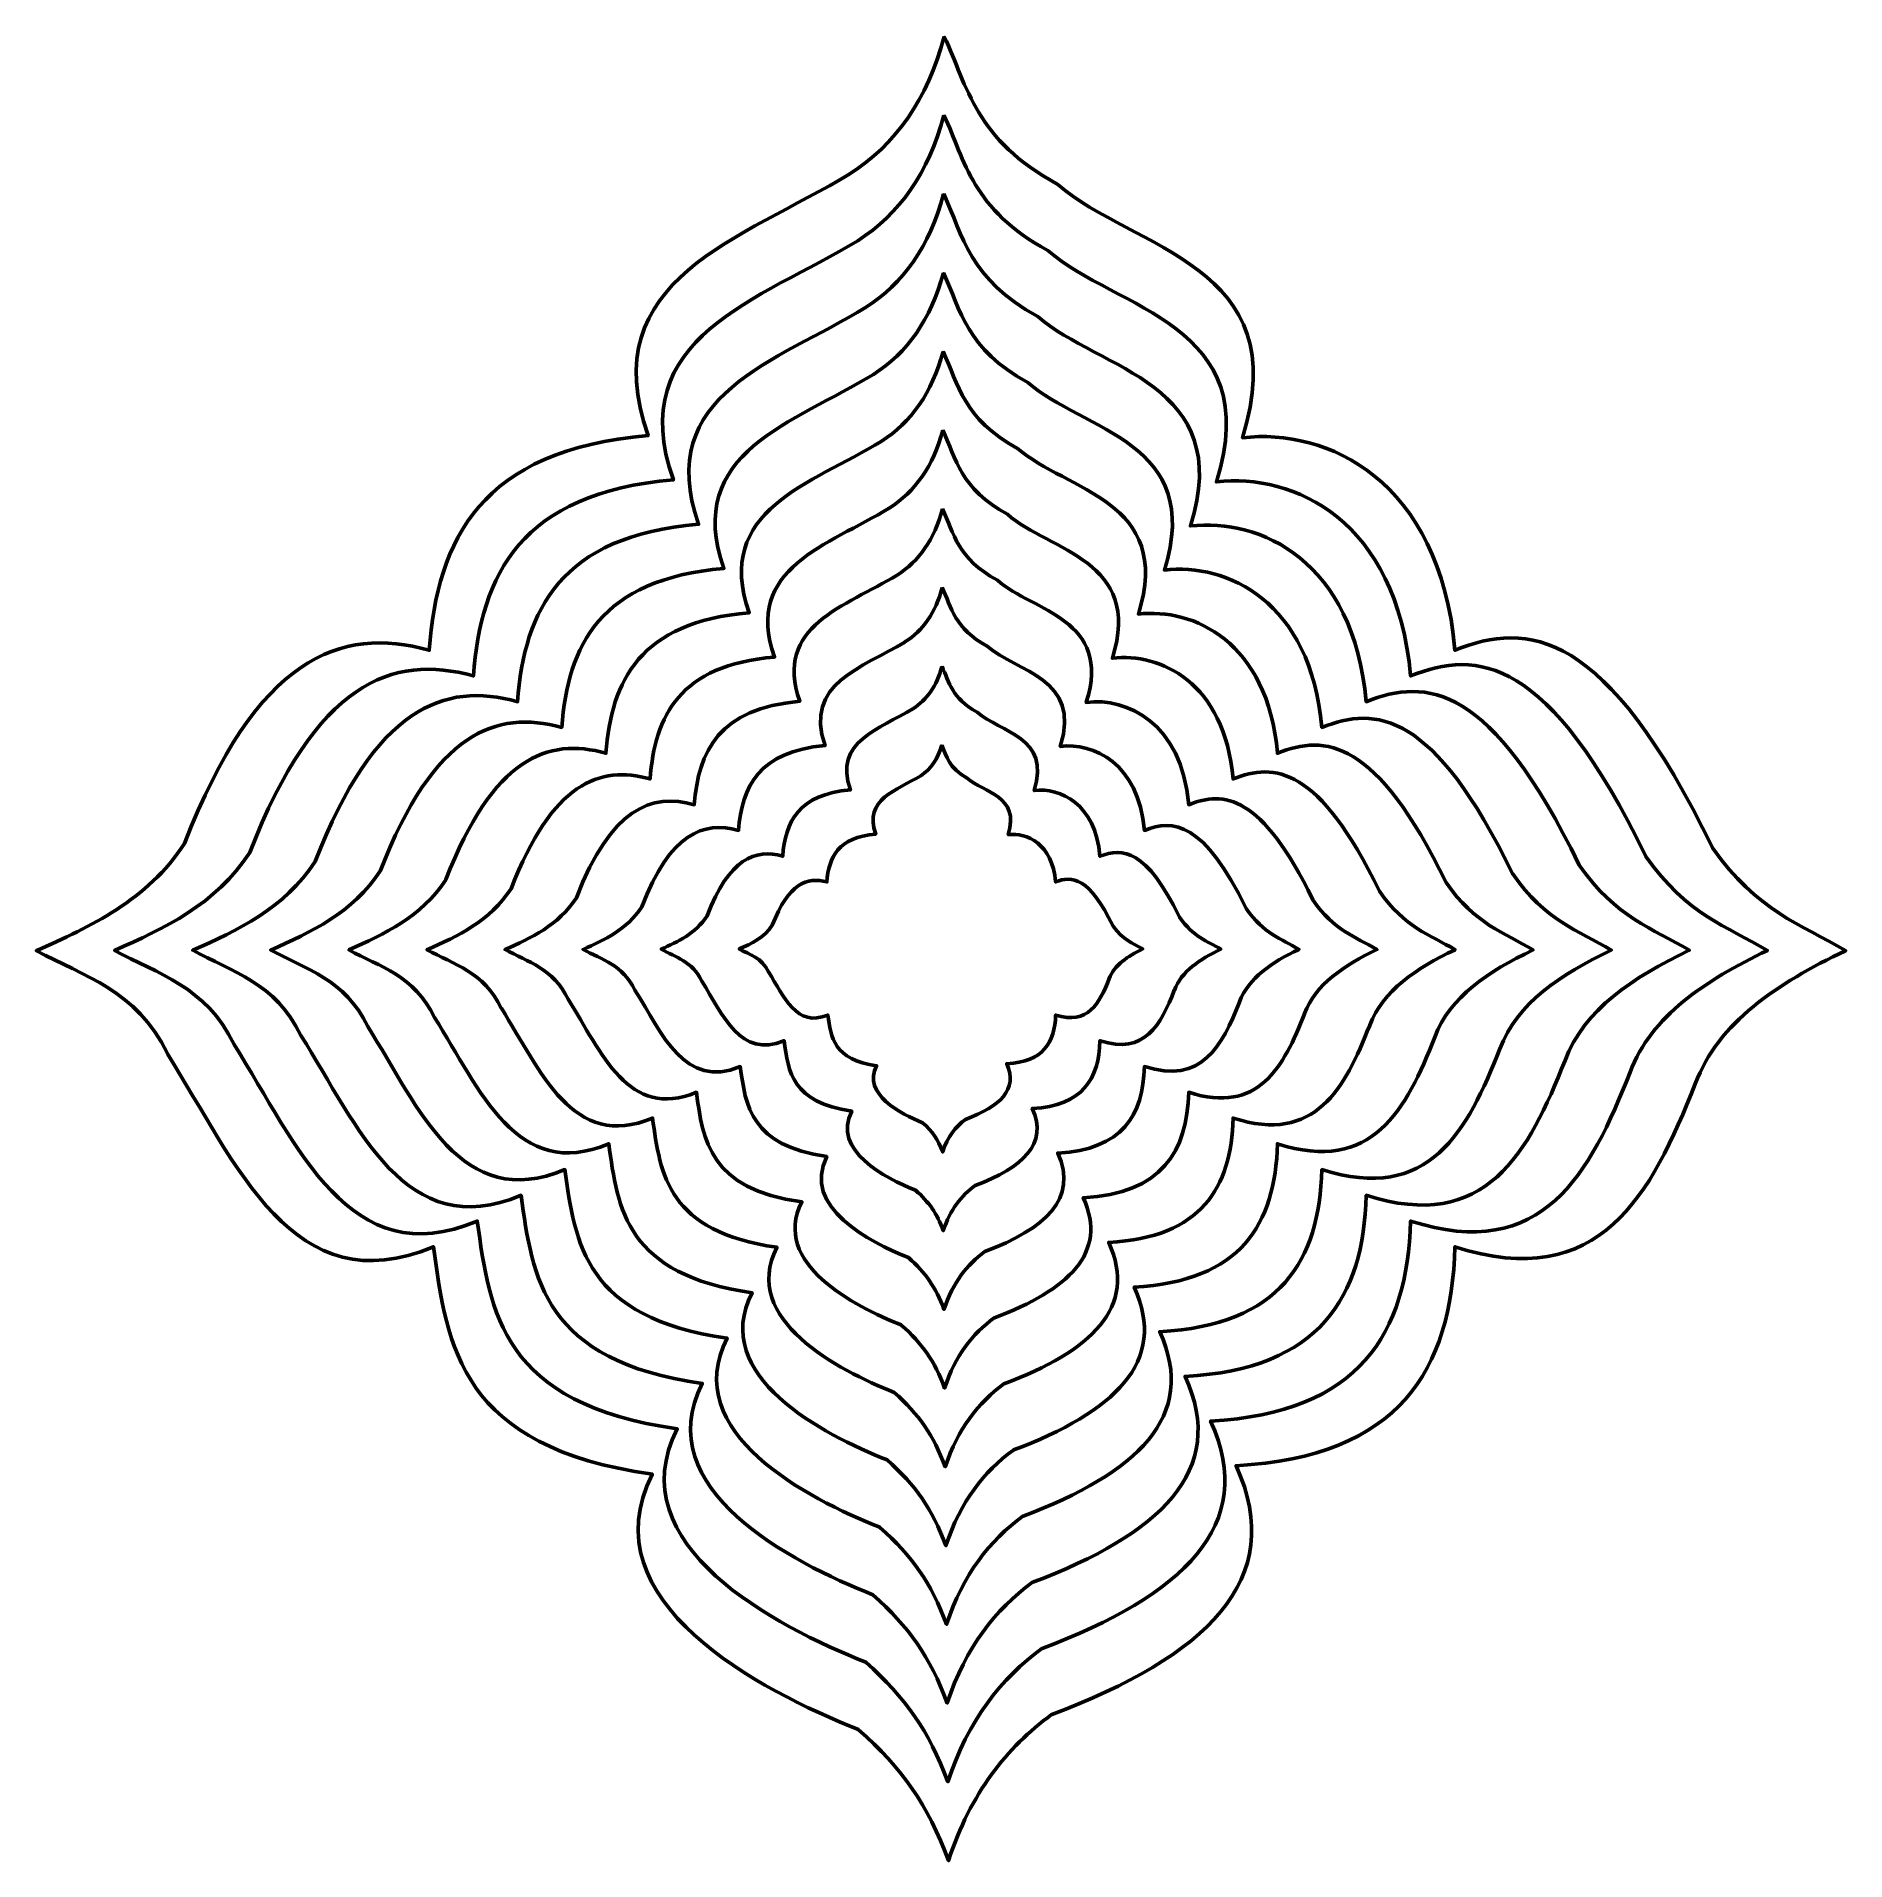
# Model space of a CAD drawing. Header units: centimetres. Extents: x -8.6 to 8.6, y -8.6 to 8.7.
import ezdxf

# ---------------------------------------------------------------- set-up
doc = ezdxf.new("R2010")
doc.units = ezdxf.units.CM
doc.header["$MEASUREMENT"] = 0
doc.layers.add('Layer 1', color=7, linetype='Continuous')

msp = doc.modelspace()

# ---------------------------------------------------------------- linework, layer by layer
at = {"layer": 'Layer 1', "color": 38}
for points, knots in [([(0.03395, 8.68055), (0.25715, 8.20044), (0.32526, 7.70623), (1.11178, 7.27734), (1.11178, 7.27734), (1.1118, 7.27732), (1.11183, 7.27731), (1.11183, 7.27729), (1.11183, 7.27729), (1.81871, 6.65962), (3.37592, 6.52324), (2.86069, 4.87765), (2.86069, 4.87765), (2.86077, 4.87766), (2.86082, 4.87767), (2.8609, 4.87768), (2.8609, 4.87768), (3.65631, 4.97115), (4.7312, 4.4848), (4.87398, 2.86435), (4.87398, 2.86435), (4.87409, 2.8644), (4.87419, 2.86443), (4.87429, 2.86448), (4.87429, 2.86448), (5.56478, 3.14176), (6.30241, 3.07332), (7.31434, 0.99341), (7.31434, 0.99341), (7.31442, 0.99328), (7.31453, 0.99315), (7.31461, 0.99302), (7.31461, 0.99302), (7.73481, 0.38782), (8.155, 0.26957), (8.57519, 0.01726), (8.57519, 0.01726), (8.57503, 0.01718), (8.57487, 0.0171), (8.57472, 0.01702), (8.57472, 0.01702), (7.92614, -0.29429), (7.36991, -0.66333), (7.15165, -1.24361), (7.15165, -1.24361), (7.15157, -1.2438), (7.15149, -1.24399), (7.15141, -1.24419), (7.15141, -1.24419), (6.7363, -2.29435), (6.2482, -3.23099), (4.87396, -2.78918), (4.87396, -2.78918), (4.87395, -2.78942), (4.87395, -2.78968), (4.87394, -2.78993), (4.87394, -2.78993), (4.84213, -3.95228), (4.34413, -4.78163), (2.79965, -4.86349), (2.79965, -4.86349), (2.79978, -4.86375), (2.79989, -4.86402), (2.80002, -4.86429), (2.80002, -4.86429), (3.29666, -5.94963), (2.50106, -6.67602), (1.05374, -7.22138), (1.05374, -7.22138), (1.05273, -7.22176), (1.05173, -7.22214), (1.05072, -7.22252), (1.05072, -7.22252), (0.62645, -7.53465), (0.28283, -7.96776), (0.0749, -8.6044), (0.0749, -8.6044), (0.07479, -8.60473), (0.07469, -8.60506), (0.07458, -8.60539), (0.07458, -8.60539), (-0.12426, -8.07534), (-0.36214, -7.73331), (-0.77705, -7.36551), (-0.77705, -7.36551), (-0.77729, -7.3653), (-0.77753, -7.36508), (-0.77777, -7.36487), (-0.77777, -7.36487), (-1.70833, -6.99486), (-3.3467, -6.15009), (-2.73223, -4.94561), (-2.73223, -4.94561), (-2.7321, -4.94535), (-2.73197, -4.94509), (-2.73184, -4.94484), (-2.73184, -4.94484), (-4.55438, -4.68606), (-4.67602, -3.73628), (-4.80605, -2.78992), (-4.80605, -2.78992), (-4.80608, -2.78968), (-4.80613, -2.78943), (-4.80616, -2.78918), (-4.80616, -2.78918), (-6.13711, -3.3489), (-6.67041, -2.00654), (-7.32754, -0.95943), (-7.32754, -0.95943), (-7.32765, -0.95924), (-7.32776, -0.95908), (-7.32787, -0.9589), (-7.32787, -0.9589), (-7.62007, -0.35316), (-8.1209, -0.22746), (-8.56794, 0.017), (-8.56794, 0.017), (-8.56809, 0.01708), (-8.56824, 0.01716), (-8.56839, 0.01724), (-8.56839, 0.01724), (-8.05875, 0.24497), (-7.51758, 0.49091), (-7.16544, 1.03366), (-7.16544, 1.03366), (-7.16536, 1.03379), (-7.16527, 1.03392), (-7.16518, 1.03406), (-7.16518, 1.03406), (-6.48573, 2.794), (-5.68846, 3.10079), (-4.84714, 2.86442), (-4.84714, 2.86442), (-4.84703, 2.86439), (-4.84693, 2.86437), (-4.84683, 2.86434), (-4.84683, 2.86434), (-4.76762, 3.91388), (-4.35881, 4.7633), (-2.77274, 4.89796), (-2.77274, 4.89796), (-2.77266, 4.89797), (-2.77261, 4.89797), (-2.77253, 4.89798), (-2.77253, 4.89798), (-3.29972, 6.38479), (-1.87057, 6.76303), (-0.86096, 7.37899), (-0.86096, 7.37899), (-0.86094, 7.379), (-0.86093, 7.37901), (-0.86091, 7.37902), (-0.86091, 7.37902), (-0.43019, 7.65392), (-0.12571, 8.0803), (0.03389, 8.68055), (0.03389, 8.68055), (0.03389, 8.68055), (0.03389, 8.68055), (0.03389, 8.68055), (0.03389, 8.68055), (0.03389, 8.68055), (0.03395, 8.68055), (0.03395, 8.68055)], [0, 0, 0, 0, 0.02380952, 0.02380952, 0.02380952, 0.02380952, 0.04761905, 0.04761905, 0.04761905, 0.04761905, 0.07142857, 0.07142857, 0.07142857, 0.07142857, 0.0952381, 0.0952381, 0.0952381, 0.0952381, 0.11904762, 0.11904762, 0.11904762, 0.11904762, 0.14285714, 0.14285714, 0.14285714, 0.14285714, 0.16666667, 0.16666667, 0.16666667, 0.16666667, 0.19047619, 0.19047619, 0.19047619, 0.19047619, 0.21428571, 0.21428571, 0.21428571, 0.21428571, 0.23809524, 0.23809524, 0.23809524, 0.23809524, 0.26190476, 0.26190476, 0.26190476, 0.26190476, 0.28571429, 0.28571429, 0.28571429, 0.28571429, 0.30952381, 0.30952381, 0.30952381, 0.30952381, 0.33333333, 0.33333333, 0.33333333, 0.33333333, 0.35714286, 0.35714286, 0.35714286, 0.35714286, 0.38095238, 0.38095238, 0.38095238, 0.38095238, 0.4047619, 0.4047619, 0.4047619, 0.4047619, 0.42857143, 0.42857143, 0.42857143, 0.42857143, 0.45238095, 0.45238095, 0.45238095, 0.45238095, 0.47619048, 0.47619048, 0.47619048, 0.47619048, 0.5, 0.5, 0.5, 0.5, 0.52380952, 0.52380952, 0.52380952, 0.52380952, 0.54761905, 0.54761905, 0.54761905, 0.54761905, 0.57142857, 0.57142857, 0.57142857, 0.57142857, 0.5952381, 0.5952381, 0.5952381, 0.5952381, 0.61904762, 0.61904762, 0.61904762, 0.61904762, 0.64285714, 0.64285714, 0.64285714, 0.64285714, 0.66666667, 0.66666667, 0.66666667, 0.66666667, 0.69047619, 0.69047619, 0.69047619, 0.69047619, 0.71428571, 0.71428571, 0.71428571, 0.71428571, 0.73809524, 0.73809524, 0.73809524, 0.73809524, 0.76190476, 0.76190476, 0.76190476, 0.76190476, 0.78571429, 0.78571429, 0.78571429, 0.78571429, 0.80952381, 0.80952381, 0.80952381, 0.80952381, 0.83333333, 0.83333333, 0.83333333, 0.83333333, 0.85714286, 0.85714286, 0.85714286, 0.85714286, 0.88095238, 0.88095238, 0.88095238, 0.88095238, 0.9047619, 0.9047619, 0.9047619, 0.9047619, 0.92857143, 0.92857143, 0.92857143, 0.92857143, 0.95238095, 0.95238095, 0.95238095, 0.95238095, 1, 1, 1, 1]), ([(0.03395, 8.68055), (0.03395, 8.68055), (0.03395, 8.68055), (0.03395, 8.68055), (0.03395, 8.68055), (0.03395, 8.68055), (0.03395, 8.68055), (0.03395, 8.68055)], [0, 0, 0, 0, 0.33333333, 0.33333333, 0.33333333, 0.33333333, 1, 1, 1, 1])]:
    msp.add_open_spline(points, degree=3, knots=knots, dxfattribs=at)
at = {"layer": 'Layer 1', "lineweight": 60}
for points, knots in [([(0.03395, 8.68055), (0.25715, 8.20044), (0.32526, 7.70623), (1.11178, 7.27734), (1.11178, 7.27734), (1.1118, 7.27732), (1.11183, 7.27731), (1.11183, 7.27729), (1.11183, 7.27729), (1.81871, 6.65962), (3.37592, 6.52324), (2.86069, 4.87765), (2.86069, 4.87765), (2.86077, 4.87766), (2.86082, 4.87767), (2.8609, 4.87768), (2.8609, 4.87768), (3.65631, 4.97115), (4.7312, 4.4848), (4.87398, 2.86435), (4.87398, 2.86435), (4.87409, 2.8644), (4.87419, 2.86443), (4.87429, 2.86448), (4.87429, 2.86448), (5.56478, 3.14176), (6.30241, 3.07332), (7.31434, 0.99341), (7.31434, 0.99341), (7.31442, 0.99328), (7.31453, 0.99315), (7.31461, 0.99302), (7.31461, 0.99302), (7.73481, 0.38782), (8.155, 0.26957), (8.57519, 0.01726), (8.57519, 0.01726), (8.57503, 0.01718), (8.57487, 0.0171), (8.57472, 0.01702), (8.57472, 0.01702), (7.92614, -0.29429), (7.36991, -0.66333), (7.15165, -1.24361), (7.15165, -1.24361), (7.15157, -1.2438), (7.15149, -1.24399), (7.15141, -1.24419), (7.15141, -1.24419), (6.7363, -2.29435), (6.2482, -3.23099), (4.87396, -2.78918), (4.87396, -2.78918), (4.87395, -2.78942), (4.87395, -2.78968), (4.87394, -2.78993), (4.87394, -2.78993), (4.84213, -3.95228), (4.34413, -4.78163), (2.79965, -4.86349), (2.79965, -4.86349), (2.79978, -4.86375), (2.79989, -4.86402), (2.80002, -4.86429), (2.80002, -4.86429), (3.29666, -5.94963), (2.50106, -6.67602), (1.05374, -7.22138), (1.05374, -7.22138), (1.05273, -7.22176), (1.05173, -7.22214), (1.05072, -7.22252), (1.05072, -7.22252), (0.62645, -7.53465), (0.28283, -7.96776), (0.0749, -8.6044), (0.0749, -8.6044), (0.07479, -8.60473), (0.07469, -8.60506), (0.07458, -8.60539), (0.07458, -8.60539), (-0.12426, -8.07534), (-0.36214, -7.73331), (-0.77705, -7.36551), (-0.77705, -7.36551), (-0.77729, -7.3653), (-0.77753, -7.36508), (-0.77777, -7.36487), (-0.77777, -7.36487), (-1.70833, -6.99486), (-3.3467, -6.15009), (-2.73223, -4.94561), (-2.73223, -4.94561), (-2.7321, -4.94535), (-2.73197, -4.94509), (-2.73184, -4.94484), (-2.73184, -4.94484), (-4.55438, -4.68606), (-4.67602, -3.73628), (-4.80605, -2.78992), (-4.80605, -2.78992), (-4.80608, -2.78968), (-4.80613, -2.78943), (-4.80616, -2.78918), (-4.80616, -2.78918), (-6.13711, -3.3489), (-6.67041, -2.00654), (-7.32754, -0.95943), (-7.32754, -0.95943), (-7.32765, -0.95924), (-7.32776, -0.95908), (-7.32787, -0.9589), (-7.32787, -0.9589), (-7.62007, -0.35316), (-8.1209, -0.22746), (-8.56794, 0.017), (-8.56794, 0.017), (-8.56809, 0.01708), (-8.56824, 0.01716), (-8.56839, 0.01724), (-8.56839, 0.01724), (-8.05875, 0.24497), (-7.51758, 0.49091), (-7.16544, 1.03366), (-7.16544, 1.03366), (-7.16536, 1.03379), (-7.16527, 1.03392), (-7.16518, 1.03406), (-7.16518, 1.03406), (-6.48573, 2.794), (-5.68846, 3.10079), (-4.84714, 2.86442), (-4.84714, 2.86442), (-4.84703, 2.86439), (-4.84693, 2.86437), (-4.84683, 2.86434), (-4.84683, 2.86434), (-4.76762, 3.91388), (-4.35881, 4.7633), (-2.77274, 4.89796), (-2.77274, 4.89796), (-2.77266, 4.89797), (-2.77261, 4.89797), (-2.77253, 4.89798), (-2.77253, 4.89798), (-3.29972, 6.38479), (-1.87057, 6.76303), (-0.86096, 7.37899), (-0.86096, 7.37899), (-0.86094, 7.379), (-0.86093, 7.37901), (-0.86091, 7.37902), (-0.86091, 7.37902), (-0.43019, 7.65392), (-0.12571, 8.0803), (0.03389, 8.68055), (0.03389, 8.68055), (0.03389, 8.68055), (0.03389, 8.68055), (0.03389, 8.68055)], [0, 0, 0, 0, 0.02439024, 0.02439024, 0.02439024, 0.02439024, 0.04878049, 0.04878049, 0.04878049, 0.04878049, 0.07317073, 0.07317073, 0.07317073, 0.07317073, 0.09756098, 0.09756098, 0.09756098, 0.09756098, 0.12195122, 0.12195122, 0.12195122, 0.12195122, 0.14634146, 0.14634146, 0.14634146, 0.14634146, 0.17073171, 0.17073171, 0.17073171, 0.17073171, 0.19512195, 0.19512195, 0.19512195, 0.19512195, 0.2195122, 0.2195122, 0.2195122, 0.2195122, 0.24390244, 0.24390244, 0.24390244, 0.24390244, 0.26829268, 0.26829268, 0.26829268, 0.26829268, 0.29268293, 0.29268293, 0.29268293, 0.29268293, 0.31707317, 0.31707317, 0.31707317, 0.31707317, 0.34146341, 0.34146341, 0.34146341, 0.34146341, 0.36585366, 0.36585366, 0.36585366, 0.36585366, 0.3902439, 0.3902439, 0.3902439, 0.3902439, 0.41463415, 0.41463415, 0.41463415, 0.41463415, 0.43902439, 0.43902439, 0.43902439, 0.43902439, 0.46341463, 0.46341463, 0.46341463, 0.46341463, 0.48780488, 0.48780488, 0.48780488, 0.48780488, 0.51219512, 0.51219512, 0.51219512, 0.51219512, 0.53658537, 0.53658537, 0.53658537, 0.53658537, 0.56097561, 0.56097561, 0.56097561, 0.56097561, 0.58536585, 0.58536585, 0.58536585, 0.58536585, 0.6097561, 0.6097561, 0.6097561, 0.6097561, 0.63414634, 0.63414634, 0.63414634, 0.63414634, 0.65853659, 0.65853659, 0.65853659, 0.65853659, 0.68292683, 0.68292683, 0.68292683, 0.68292683, 0.70731707, 0.70731707, 0.70731707, 0.70731707, 0.73170732, 0.73170732, 0.73170732, 0.73170732, 0.75609756, 0.75609756, 0.75609756, 0.75609756, 0.7804878, 0.7804878, 0.7804878, 0.7804878, 0.80487805, 0.80487805, 0.80487805, 0.80487805, 0.82926829, 0.82926829, 0.82926829, 0.82926829, 0.85365854, 0.85365854, 0.85365854, 0.85365854, 0.87804878, 0.87804878, 0.87804878, 0.87804878, 0.90243902, 0.90243902, 0.90243902, 0.90243902, 0.92682927, 0.92682927, 0.92682927, 0.92682927, 0.95121951, 0.95121951, 0.95121951, 0.95121951, 1, 1, 1, 1]), ([(0.03395, 8.68055), (0.03395, 8.68055), (0.03395, 8.68055), (0.03395, 8.68055), (0.03395, 8.68055), (0.03395, 8.68055), (0.03395, 8.68055), (0.03395, 8.68055)], [0, 0, 0, 0, 0.33333333, 0.33333333, 0.33333333, 0.33333333, 1, 1, 1, 1]), ([(0.03131, 7.93436), (0.23524, 7.4957), (0.29747, 7.04416), (1.01609, 6.65229), (1.01609, 6.65229), (1.01611, 6.65227), (1.01612, 6.65226), (1.01614, 6.65224), (1.01614, 6.65224), (1.66199, 6.0879), (3.08476, 5.96329), (2.61402, 4.45978), (2.61402, 4.45978), (2.61407, 4.45979), (2.61415, 4.45979), (2.61421, 4.4598), (2.61421, 4.4598), (3.34095, 4.54521), (4.32304, 4.10084), (4.4535, 2.6203), (4.4535, 2.6203), (4.45361, 2.62033), (4.45369, 2.62038), (4.45378, 2.62041), (4.45378, 2.62041), (5.08466, 2.87376), (5.75861, 2.81123), (6.68318, 0.91089), (6.68318, 0.91089), (6.68326, 0.91078), (6.68334, 0.91065), (6.68342, 0.91054), (6.68342, 0.91054), (7.06734, 0.35759), (7.45125, 0.24954), (7.83517, 0.01902), (7.83517, 0.01902), (7.83504, 0.01894), (7.83489, 0.01889), (7.83476, 0.01881), (7.83476, 0.01881), (7.24217, -0.26563), (6.73396, -0.6028), (6.53454, -1.13297), (6.53454, -1.13297), (6.53446, -1.13316), (6.53441, -1.13332), (6.53433, -1.1335), (6.53433, -1.1335), (6.15506, -2.093), (5.7091, -2.94878), (4.45352, -2.54512), (4.45352, -2.54512), (4.45351, -2.54533), (4.4535, -2.54556), (4.45349, -2.54578), (4.45349, -2.54578), (4.42443, -3.60778), (3.96944, -4.36554), (2.55831, -4.44034), (2.55831, -4.44034), (2.55842, -4.44058), (2.55852, -4.44081), (2.55861, -4.44105), (2.55861, -4.44105), (3.0124, -5.43272), (2.28545, -6.09641), (0.96303, -6.59469), (0.96303, -6.59469), (0.96213, -6.59503), (0.96123, -6.59538), (0.96032, -6.59572), (0.96032, -6.59572), (0.57268, -6.88091), (0.25873, -7.27662), (0.06876, -7.85831), (0.06876, -7.85831), (0.06865, -7.8586), (0.06857, -7.85888), (0.06846, -7.85917), (0.06846, -7.85917), (-0.11322, -7.37489), (-0.33056, -7.06239), (-0.70966, -6.72634), (-0.70966, -6.72634), (-0.70987, -6.72615), (-0.7101, -6.72595), (-0.71033, -6.72576), (-0.71033, -6.72576), (-1.56056, -6.38769), (-3.05746, -5.61585), (-2.49602, -4.51536), (-2.49602, -4.51536), (-2.49591, -4.51512), (-2.49581, -4.5149), (-2.49569, -4.51467), (-2.49569, -4.51467), (-4.16088, -4.27822), (-4.272, -3.41044), (-4.39081, -2.54578), (-4.39081, -2.54578), (-4.39084, -2.54557), (-4.39089, -2.54535), (-4.39092, -2.54513), (-4.39092, -2.54513), (-5.60695, -3.05651), (-6.09421, -1.83003), (-6.69461, -0.87333), (-6.69461, -0.87333), (-6.69472, -0.87317), (-6.6948, -0.87301), (-6.69491, -0.87285), (-6.69491, -0.87285), (-6.96189, -0.31941), (-7.41948, -0.20456), (-7.82792, 0.01879), (-7.82792, 0.01879), (-7.82805, 0.01887), (-7.82818, 0.01895), (-7.82831, 0.01903), (-7.82831, 0.01903), (-7.36268, 0.2271), (-6.86822, 0.45181), (-6.54649, 0.9477), (-6.54649, 0.9477), (-6.54641, 0.94783), (-6.54633, 0.94794), (-6.54625, 0.94806), (-6.54625, 0.94806), (-5.92546, 2.55605), (-5.19702, 2.83635), (-4.42833, 2.62039), (-4.42833, 2.62039), (-4.42825, 2.62037), (-4.42814, 2.62034), (-4.42805, 2.62031), (-4.42805, 2.62031), (-4.35568, 3.57924), (-3.98215, 4.35532), (-2.53302, 4.47835), (-2.53302, 4.47835), (-2.53297, 4.47836), (-2.53289, 4.47837), (-2.53283, 4.47837), (-2.53283, 4.47837), (-3.0145, 5.83682), (-1.70873, 6.18239), (-0.78629, 6.74518), (-0.78629, 6.74518), (-0.78628, 6.74519), (-0.78626, 6.7452), (-0.78624, 6.74521), (-0.78624, 6.74521), (-0.39271, 6.99637), (-0.11451, 7.38595), (0.03131, 7.93437), (0.03131, 7.93437), (0.03131, 7.93437), (0.03131, 7.93437), (0.03131, 7.93437)], [0, 0, 0, 0, 0.02439024, 0.02439024, 0.02439024, 0.02439024, 0.04878049, 0.04878049, 0.04878049, 0.04878049, 0.07317073, 0.07317073, 0.07317073, 0.07317073, 0.09756098, 0.09756098, 0.09756098, 0.09756098, 0.12195122, 0.12195122, 0.12195122, 0.12195122, 0.14634146, 0.14634146, 0.14634146, 0.14634146, 0.17073171, 0.17073171, 0.17073171, 0.17073171, 0.19512195, 0.19512195, 0.19512195, 0.19512195, 0.2195122, 0.2195122, 0.2195122, 0.2195122, 0.24390244, 0.24390244, 0.24390244, 0.24390244, 0.26829268, 0.26829268, 0.26829268, 0.26829268, 0.29268293, 0.29268293, 0.29268293, 0.29268293, 0.31707317, 0.31707317, 0.31707317, 0.31707317, 0.34146341, 0.34146341, 0.34146341, 0.34146341, 0.36585366, 0.36585366, 0.36585366, 0.36585366, 0.3902439, 0.3902439, 0.3902439, 0.3902439, 0.41463415, 0.41463415, 0.41463415, 0.41463415, 0.43902439, 0.43902439, 0.43902439, 0.43902439, 0.46341463, 0.46341463, 0.46341463, 0.46341463, 0.48780488, 0.48780488, 0.48780488, 0.48780488, 0.51219512, 0.51219512, 0.51219512, 0.51219512, 0.53658537, 0.53658537, 0.53658537, 0.53658537, 0.56097561, 0.56097561, 0.56097561, 0.56097561, 0.58536585, 0.58536585, 0.58536585, 0.58536585, 0.6097561, 0.6097561, 0.6097561, 0.6097561, 0.63414634, 0.63414634, 0.63414634, 0.63414634, 0.65853659, 0.65853659, 0.65853659, 0.65853659, 0.68292683, 0.68292683, 0.68292683, 0.68292683, 0.70731707, 0.70731707, 0.70731707, 0.70731707, 0.73170732, 0.73170732, 0.73170732, 0.73170732, 0.75609756, 0.75609756, 0.75609756, 0.75609756, 0.7804878, 0.7804878, 0.7804878, 0.7804878, 0.80487805, 0.80487805, 0.80487805, 0.80487805, 0.82926829, 0.82926829, 0.82926829, 0.82926829, 0.85365854, 0.85365854, 0.85365854, 0.85365854, 0.87804878, 0.87804878, 0.87804878, 0.87804878, 0.90243902, 0.90243902, 0.90243902, 0.90243902, 0.92682927, 0.92682927, 0.92682927, 0.92682927, 0.95121951, 0.95121951, 0.95121951, 0.95121951, 1, 1, 1, 1]), ([(0.03131, 7.93436), (0.03131, 7.93436), (0.03131, 7.93436), (0.03131, 7.93436), (0.03131, 7.93436), (0.03131, 7.93436), (0.03131, 7.93436), (0.03131, 7.93436)], [0, 0, 0, 0, 0.33333333, 0.33333333, 0.33333333, 0.33333333, 1, 1, 1, 1]), ([(0.02868, 7.18817), (0.21334, 6.79096), (0.26969, 6.38209), (0.9204, 6.02725), (0.9204, 6.02725), (0.92042, 6.02724), (0.92043, 6.02722), (0.92045, 6.0272), (0.92045, 6.0272), (1.50527, 5.51618), (2.7936, 5.40335), (2.36735, 4.04192), (2.36735, 4.04192), (2.3674, 4.04192), (2.36746, 4.04192), (2.36751, 4.04193), (2.36751, 4.04193), (3.02558, 4.11927), (3.91487, 3.7169), (4.03301, 2.37626), (4.03301, 2.37626), (4.03309, 2.37629), (4.03317, 2.37631), (4.03325, 2.37634), (4.03325, 2.37634), (4.60452, 2.60575), (5.21478, 2.54914), (6.05199, 0.82837), (6.05199, 0.82837), (6.05207, 0.82826), (6.05215, 0.82816), (6.0522, 0.82805), (6.0522, 0.82805), (6.39984, 0.32735), (6.74747, 0.2295), (7.09511, 0.02077), (7.09511, 0.02077), (7.095, 0.02072), (7.09487, 0.02064), (7.09476, 0.02058), (7.09476, 0.02058), (6.55817, -0.23698), (6.09798, -0.54229), (5.9174, -1.02236), (5.9174, -1.02236), (5.91735, -1.02252), (5.91727, -1.02268), (5.91721, -1.02284), (5.91721, -1.02284), (5.57378, -1.89167), (5.16997, -2.6666), (4.03303, -2.3011), (4.03303, -2.3011), (4.03301, -2.30129), (4.033, -2.30148), (4.03298, -2.30167), (4.03298, -2.30167), (4.00667, -3.26333), (3.59468, -3.94949), (2.3169, -4.01723), (2.3169, -4.01723), (2.31698, -4.01744), (2.31706, -4.01765), (2.31714, -4.01785), (2.31714, -4.01785), (2.72808, -4.91585), (2.06978, -5.51684), (0.87226, -5.96804), (0.87226, -5.96804), (0.87146, -5.96835), (0.87066, -5.96865), (0.86987, -5.96896), (0.86987, -5.96896), (0.51887, -6.2272), (0.23459, -6.58553), (0.06257, -7.11225), (0.06257, -7.11225), (0.06249, -7.11249), (0.06238, -7.11273), (0.0623, -7.11297), (0.0623, -7.11297), (-0.10221, -6.67446), (-0.29902, -6.39149), (-0.6423, -6.08719), (-0.6423, -6.08719), (-0.64251, -6.087), (-0.64271, -6.08684), (-0.64291, -6.08667), (-0.64291, -6.08667), (-1.41281, -5.78053), (-2.76824, -5.08162), (-2.25982, -4.08512), (-2.25982, -4.08512), (-2.25974, -4.08491), (-2.25963, -4.08472), (-2.25956, -4.08451), (-2.25956, -4.08451), (-3.76739, -3.8704), (-3.868, -3.08461), (-3.97559, -2.30165), (-3.97559, -2.30165), (-3.97562, -2.30146), (-3.97567, -2.30128), (-3.9757, -2.30109), (-3.9757, -2.30109), (-5.07682, -2.76413), (-5.51803, -1.65354), (-6.0617, -0.78724), (-6.0617, -0.78724), (-6.06178, -0.78711), (-6.06189, -0.78695), (-6.06197, -0.78681), (-6.06197, -0.78681), (-6.30372, -0.28567), (-6.71808, -0.18168), (-7.08793, 0.02057), (-7.08793, 0.02057), (-7.08804, 0.02065), (-7.08814, 0.0207), (-7.08825, 0.02078), (-7.08825, 0.02078), (-6.66662, 0.20918), (-6.21889, 0.41267), (-5.92756, 0.86171), (-5.92756, 0.86171), (-5.92748, 0.86182), (-5.92743, 0.86192), (-5.92735, 0.86204), (-5.92735, 0.86204), (-5.36522, 2.31809), (-4.7056, 2.5719), (-4.00955, 2.37634), (-4.00955, 2.37634), (-4.00947, 2.37632), (-4.00939, 2.37631), (-4.00931, 2.37629), (-4.00931, 2.37629), (-3.94378, 3.2446), (-3.60554, 3.94735), (-2.29334, 4.05875), (-2.29334, 4.05875), (-2.29329, 4.05876), (-2.29323, 4.05877), (-2.29318, 4.05878), (-2.29318, 4.05878), (-2.72932, 5.28886), (-1.54695, 5.60178), (-0.71167, 6.11139), (-0.71167, 6.11139), (-0.71166, 6.1114), (-0.71164, 6.11141), (-0.71162, 6.11141), (-0.71162, 6.11141), (-0.35527, 6.33884), (-0.10337, 6.6916), (0.02867, 7.1882), (0.02867, 7.1882), (0.02867, 7.1882), (0.02867, 7.1882), (0.02867, 7.1882)], [0, 0, 0, 0, 0.02439024, 0.02439024, 0.02439024, 0.02439024, 0.04878049, 0.04878049, 0.04878049, 0.04878049, 0.07317073, 0.07317073, 0.07317073, 0.07317073, 0.09756098, 0.09756098, 0.09756098, 0.09756098, 0.12195122, 0.12195122, 0.12195122, 0.12195122, 0.14634146, 0.14634146, 0.14634146, 0.14634146, 0.17073171, 0.17073171, 0.17073171, 0.17073171, 0.19512195, 0.19512195, 0.19512195, 0.19512195, 0.2195122, 0.2195122, 0.2195122, 0.2195122, 0.24390244, 0.24390244, 0.24390244, 0.24390244, 0.26829268, 0.26829268, 0.26829268, 0.26829268, 0.29268293, 0.29268293, 0.29268293, 0.29268293, 0.31707317, 0.31707317, 0.31707317, 0.31707317, 0.34146341, 0.34146341, 0.34146341, 0.34146341, 0.36585366, 0.36585366, 0.36585366, 0.36585366, 0.3902439, 0.3902439, 0.3902439, 0.3902439, 0.41463415, 0.41463415, 0.41463415, 0.41463415, 0.43902439, 0.43902439, 0.43902439, 0.43902439, 0.46341463, 0.46341463, 0.46341463, 0.46341463, 0.48780488, 0.48780488, 0.48780488, 0.48780488, 0.51219512, 0.51219512, 0.51219512, 0.51219512, 0.53658537, 0.53658537, 0.53658537, 0.53658537, 0.56097561, 0.56097561, 0.56097561, 0.56097561, 0.58536585, 0.58536585, 0.58536585, 0.58536585, 0.6097561, 0.6097561, 0.6097561, 0.6097561, 0.63414634, 0.63414634, 0.63414634, 0.63414634, 0.65853659, 0.65853659, 0.65853659, 0.65853659, 0.68292683, 0.68292683, 0.68292683, 0.68292683, 0.70731707, 0.70731707, 0.70731707, 0.70731707, 0.73170732, 0.73170732, 0.73170732, 0.73170732, 0.75609756, 0.75609756, 0.75609756, 0.75609756, 0.7804878, 0.7804878, 0.7804878, 0.7804878, 0.80487805, 0.80487805, 0.80487805, 0.80487805, 0.82926829, 0.82926829, 0.82926829, 0.82926829, 0.85365854, 0.85365854, 0.85365854, 0.85365854, 0.87804878, 0.87804878, 0.87804878, 0.87804878, 0.90243902, 0.90243902, 0.90243902, 0.90243902, 0.92682927, 0.92682927, 0.92682927, 0.92682927, 0.95121951, 0.95121951, 0.95121951, 0.95121951, 1, 1, 1, 1]), ([(0.02868, 7.18817), (0.02868, 7.18817), (0.02868, 7.18817), (0.02868, 7.18817), (0.02868, 7.18817), (0.02868, 7.18817), (0.02868, 7.18817), (0.02868, 7.18817)], [0, 0, 0, 0, 0.33333333, 0.33333333, 0.33333333, 0.33333333, 1, 1, 1, 1]), ([(0.02604, 6.44198), (0.19143, 6.08622), (0.2419, 5.72001), (0.82471, 5.4022), (0.82471, 5.4022), (0.82472, 5.40219), (0.82474, 5.40217), (0.82476, 5.40217), (0.82476, 5.40217), (1.34855, 4.94448), (2.50244, 4.84342), (2.12067, 3.62406), (2.12067, 3.62406), (2.12072, 3.62406), (2.12075, 3.62406), (2.1208, 3.62405), (2.1208, 3.62405), (2.7102, 3.69332), (3.50669, 3.33294), (3.6125, 2.1322), (3.6125, 2.1322), (3.61258, 2.13222), (3.61263, 2.13225), (3.61271, 2.13225), (3.61271, 2.13225), (4.12436, 2.33772), (4.67095, 2.28703), (5.42079, 0.74582), (5.42079, 0.74582), (5.42084, 0.74571), (5.42092, 0.74563), (5.42098, 0.74553), (5.42098, 0.74553), (5.73234, 0.29707), (6.0437, 0.20944), (6.35506, 0.02249), (6.35506, 0.02249), (6.35495, 0.02244), (6.35487, 0.02238), (6.35478, 0.0223), (6.35478, 0.0223), (5.87418, -0.20838), (5.46201, -0.48183), (5.30027, -0.91179), (5.30027, -0.91179), (5.30022, -0.91192), (5.30016, -0.91208), (5.30011, -0.91222), (5.30011, -0.91222), (4.99252, -1.69039), (4.63085, -2.38446), (3.61256, -2.05711), (3.61256, -2.05711), (3.61254, -2.05727), (3.61251, -2.05743), (3.61248, -2.05759), (3.61248, -2.05759), (3.58893, -2.9189), (3.21993, -3.53347), (2.0755, -3.59415), (2.0755, -3.59415), (2.07555, -3.59434), (2.07563, -3.59451), (2.07569, -3.59468), (2.07569, -3.59468), (2.44378, -4.39901), (1.85413, -4.93729), (0.7815, -5.34142), (0.7815, -5.34142), (0.78081, -5.34169), (0.78011, -5.34196), (0.77942, -5.34223), (0.77942, -5.34223), (0.46505, -5.57353), (0.21044, -5.89447), (0.05638, -6.36623), (0.05638, -6.36623), (0.0563, -6.36642), (0.05622, -6.36662), (0.05614, -6.36682), (0.05614, -6.36682), (-0.09121, -5.97407), (-0.26748, -5.72064), (-0.57495, -5.4481), (-0.57495, -5.4481), (-0.57514, -5.44794), (-0.57532, -5.4478), (-0.57551, -5.44764), (-0.57551, -5.44764), (-1.26508, -5.17344), (-2.47904, -4.54746), (-2.02365, -3.65495), (-2.02365, -3.65495), (-2.02357, -3.65476), (-2.02352, -3.6546), (-2.02344, -3.65443), (-2.02344, -3.65443), (-3.37392, -3.46266), (-3.46402, -2.75885), (-3.56037, -2.05759), (-3.56037, -2.05759), (-3.56042, -2.05743), (-3.56045, -2.05728), (-3.5605, -2.05712), (-3.5605, -2.05712), (-4.54671, -2.47182), (-4.94188, -1.47711), (-5.42881, -0.70122), (-5.42881, -0.70122), (-5.42889, -0.70109), (-5.42897, -0.70096), (-5.42905, -0.70084), (-5.42905, -0.70084), (-5.64558, -0.252), (-6.0167, -0.15886), (-6.34795, 0.02229), (-6.34795, 0.02229), (-6.34803, 0.02234), (-6.34814, 0.02242), (-6.34821, 0.02248), (-6.34821, 0.02248), (-5.97057, 0.19122), (-5.56957, 0.37347), (-5.30865, 0.77566), (-5.30865, 0.77566), (-5.3086, 0.77577), (-5.30852, 0.77585), (-5.30846, 0.77595), (-5.30846, 0.77595), (-4.80498, 2.08005), (-4.2142, 2.30737), (-3.59078, 2.13221), (-3.59078, 2.13221), (-3.5907, 2.1322), (-3.59065, 2.13219), (-3.59057, 2.13218), (-3.59057, 2.13218), (-3.53187, 2.90988), (-3.22893, 3.53928), (-2.05366, 3.63906), (-2.05366, 3.63906), (-2.05361, 3.63907), (-2.05358, 3.63908), (-2.05353, 3.63909), (-2.05353, 3.63909), (-2.44415, 4.7408), (-1.38516, 5.02107), (-0.63705, 5.4775), (-0.63705, 5.4775), (-0.63704, 5.47751), (-0.63703, 5.47751), (-0.63702, 5.47752), (-0.63702, 5.47752), (-0.31786, 5.68122), (-0.09224, 5.99717), (0.02602, 6.44195), (0.02602, 6.44195), (0.02602, 6.44195), (0.02602, 6.44195), (0.02602, 6.44195)], [0, 0, 0, 0, 0.02439024, 0.02439024, 0.02439024, 0.02439024, 0.04878049, 0.04878049, 0.04878049, 0.04878049, 0.07317073, 0.07317073, 0.07317073, 0.07317073, 0.09756098, 0.09756098, 0.09756098, 0.09756098, 0.12195122, 0.12195122, 0.12195122, 0.12195122, 0.14634146, 0.14634146, 0.14634146, 0.14634146, 0.17073171, 0.17073171, 0.17073171, 0.17073171, 0.19512195, 0.19512195, 0.19512195, 0.19512195, 0.2195122, 0.2195122, 0.2195122, 0.2195122, 0.24390244, 0.24390244, 0.24390244, 0.24390244, 0.26829268, 0.26829268, 0.26829268, 0.26829268, 0.29268293, 0.29268293, 0.29268293, 0.29268293, 0.31707317, 0.31707317, 0.31707317, 0.31707317, 0.34146341, 0.34146341, 0.34146341, 0.34146341, 0.36585366, 0.36585366, 0.36585366, 0.36585366, 0.3902439, 0.3902439, 0.3902439, 0.3902439, 0.41463415, 0.41463415, 0.41463415, 0.41463415, 0.43902439, 0.43902439, 0.43902439, 0.43902439, 0.46341463, 0.46341463, 0.46341463, 0.46341463, 0.48780488, 0.48780488, 0.48780488, 0.48780488, 0.51219512, 0.51219512, 0.51219512, 0.51219512, 0.53658537, 0.53658537, 0.53658537, 0.53658537, 0.56097561, 0.56097561, 0.56097561, 0.56097561, 0.58536585, 0.58536585, 0.58536585, 0.58536585, 0.6097561, 0.6097561, 0.6097561, 0.6097561, 0.63414634, 0.63414634, 0.63414634, 0.63414634, 0.65853659, 0.65853659, 0.65853659, 0.65853659, 0.68292683, 0.68292683, 0.68292683, 0.68292683, 0.70731707, 0.70731707, 0.70731707, 0.70731707, 0.73170732, 0.73170732, 0.73170732, 0.73170732, 0.75609756, 0.75609756, 0.75609756, 0.75609756, 0.7804878, 0.7804878, 0.7804878, 0.7804878, 0.80487805, 0.80487805, 0.80487805, 0.80487805, 0.82926829, 0.82926829, 0.82926829, 0.82926829, 0.85365854, 0.85365854, 0.85365854, 0.85365854, 0.87804878, 0.87804878, 0.87804878, 0.87804878, 0.90243902, 0.90243902, 0.90243902, 0.90243902, 0.92682927, 0.92682927, 0.92682927, 0.92682927, 0.95121951, 0.95121951, 0.95121951, 0.95121951, 1, 1, 1, 1]), ([(0.02604, 6.44198), (0.02604, 6.44198), (0.02604, 6.44198), (0.02604, 6.44198), (0.02604, 6.44198), (0.02604, 6.44198), (0.02604, 6.44198), (0.02604, 6.44198)], [0, 0, 0, 0, 0.33333333, 0.33333333, 0.33333333, 0.33333333, 1, 1, 1, 1]), ([(0.02341, 5.69578), (0.16953, 5.38147), (0.21412, 5.05793), (0.72903, 4.77715), (0.72903, 4.77715), (0.72904, 4.77714), (0.72905, 4.77713), (0.72906, 4.77712), (0.72906, 4.77712), (1.19182, 4.37275), (2.21127, 4.28347), (1.87399, 3.20619), (1.87399, 3.20619), (1.87402, 3.20618), (1.87407, 3.20618), (1.8741, 3.20617), (1.8741, 3.20617), (2.39482, 3.26738), (3.09852, 2.94899), (3.19201, 1.88815), (3.19201, 1.88815), (3.19206, 1.88816), (3.19212, 1.88818), (3.1922, 1.8882), (3.1922, 1.8882), (3.64424, 2.06974), (4.12715, 2.02497), (4.78963, 0.66332), (4.78963, 0.66332), (4.78968, 0.66324), (4.78974, 0.66316), (4.78979, 0.66306), (4.78979, 0.66306), (5.06487, 0.26685), (5.33995, 0.18942), (5.61503, 0.02425), (5.61503, 0.02425), (5.61495, 0.0242), (5.61487, 0.02414), (5.61482, 0.02409), (5.61482, 0.02409), (5.19022, -0.17971), (4.82607, -0.4213), (4.68316, -0.80116), (4.68316, -0.80116), (4.68311, -0.80129), (4.68305, -0.80142), (4.683, -0.80154), (4.683, -0.80154), (4.41124, -1.48905), (4.09172, -2.10226), (3.19209, -1.81307), (3.19209, -1.81307), (3.19206, -1.8132), (3.19204, -1.81333), (3.19201, -1.81346), (3.19201, -1.81346), (3.17121, -2.57442), (2.84521, -3.1174), (1.83413, -3.17102), (1.83413, -3.17102), (1.83416, -3.17118), (1.83421, -3.17132), (1.83424, -3.17147), (1.83424, -3.17147), (2.15948, -3.88212), (1.63848, -4.35771), (0.69075, -4.71476), (0.69075, -4.71476), (0.69016, -4.715), (0.68957, -4.71523), (0.68898, -4.71546), (0.68898, -4.71546), (0.41125, -4.91981), (0.18631, -5.20336), (0.0502, -5.62016), (0.0502, -5.62016), (0.05012, -5.62032), (0.05007, -5.62046), (0.04999, -5.62062), (0.04999, -5.62062), (-0.08019, -5.27364), (-0.23593, -5.04974), (-0.50758, -4.80895), (-0.50758, -4.80895), (-0.50774, -4.80882), (-0.50792, -4.80869), (-0.50808, -4.80855), (-0.50808, -4.80855), (-1.11732, -4.56629), (-2.18981, -4.01324), (-1.78745, -3.22471), (-1.78745, -3.22471), (-1.7874, -3.22455), (-1.78737, -3.22442), (-1.78732, -3.22427), (-1.78732, -3.22427), (-2.98044, -3.05483), (-3.06003, -2.43302), (-3.14516, -1.81346), (-3.14516, -1.81346), (-3.14521, -1.81333), (-3.14524, -1.8132), (-3.14529, -1.81308), (-3.14529, -1.81308), (-4.01658, -2.17944), (-4.36571, -1.30062), (-4.79591, -0.61513), (-4.79591, -0.61513), (-4.79599, -0.61502), (-4.79604, -0.61492), (-4.79612, -0.61479), (-4.79612, -0.61479), (-4.98742, -0.21825), (-5.31531, -0.13597), (-5.60797, 0.02408), (-5.60797, 0.02408), (-5.60802, 0.02413), (-5.6081, 0.02419), (-5.60816, 0.02424), (-5.60816, 0.02424), (-5.27452, 0.17332), (-4.92025, 0.33434), (-4.68973, 0.68967), (-4.68973, 0.68967), (-4.68968, 0.68975), (-4.68962, 0.68983), (-4.68957, 0.68993), (-4.68957, 0.68993), (-4.24475, 1.84209), (-3.7228, 2.04292), (-3.17201, 1.88816), (-3.17201, 1.88816), (-3.17196, 1.88816), (-3.1719, 1.88815), (-3.17182, 1.88815), (-3.17182, 1.88815), (-3.11996, 2.57523), (-2.85231, 3.1313), (-1.81397, 3.21945), (-1.81397, 3.21945), (-1.81394, 3.21946), (-1.81389, 3.21947), (-1.81386, 3.21948), (-1.81386, 3.21948), (-2.15896, 4.19282), (-1.22336, 4.44044), (-0.56241, 4.84369), (-0.56241, 4.84369), (-0.5624, 4.8437), (-0.56239, 4.8437), (-0.56238, 4.84371), (-0.56238, 4.84371), (-0.28041, 5.02368), (-0.08108, 5.30282), (0.02341, 5.69577), (0.02341, 5.69577), (0.02341, 5.69577), (0.02341, 5.69577), (0.02341, 5.69577)], [0, 0, 0, 0, 0.02439024, 0.02439024, 0.02439024, 0.02439024, 0.04878049, 0.04878049, 0.04878049, 0.04878049, 0.07317073, 0.07317073, 0.07317073, 0.07317073, 0.09756098, 0.09756098, 0.09756098, 0.09756098, 0.12195122, 0.12195122, 0.12195122, 0.12195122, 0.14634146, 0.14634146, 0.14634146, 0.14634146, 0.17073171, 0.17073171, 0.17073171, 0.17073171, 0.19512195, 0.19512195, 0.19512195, 0.19512195, 0.2195122, 0.2195122, 0.2195122, 0.2195122, 0.24390244, 0.24390244, 0.24390244, 0.24390244, 0.26829268, 0.26829268, 0.26829268, 0.26829268, 0.29268293, 0.29268293, 0.29268293, 0.29268293, 0.31707317, 0.31707317, 0.31707317, 0.31707317, 0.34146341, 0.34146341, 0.34146341, 0.34146341, 0.36585366, 0.36585366, 0.36585366, 0.36585366, 0.3902439, 0.3902439, 0.3902439, 0.3902439, 0.41463415, 0.41463415, 0.41463415, 0.41463415, 0.43902439, 0.43902439, 0.43902439, 0.43902439, 0.46341463, 0.46341463, 0.46341463, 0.46341463, 0.48780488, 0.48780488, 0.48780488, 0.48780488, 0.51219512, 0.51219512, 0.51219512, 0.51219512, 0.53658537, 0.53658537, 0.53658537, 0.53658537, 0.56097561, 0.56097561, 0.56097561, 0.56097561, 0.58536585, 0.58536585, 0.58536585, 0.58536585, 0.6097561, 0.6097561, 0.6097561, 0.6097561, 0.63414634, 0.63414634, 0.63414634, 0.63414634, 0.65853659, 0.65853659, 0.65853659, 0.65853659, 0.68292683, 0.68292683, 0.68292683, 0.68292683, 0.70731707, 0.70731707, 0.70731707, 0.70731707, 0.73170732, 0.73170732, 0.73170732, 0.73170732, 0.75609756, 0.75609756, 0.75609756, 0.75609756, 0.7804878, 0.7804878, 0.7804878, 0.7804878, 0.80487805, 0.80487805, 0.80487805, 0.80487805, 0.82926829, 0.82926829, 0.82926829, 0.82926829, 0.85365854, 0.85365854, 0.85365854, 0.85365854, 0.87804878, 0.87804878, 0.87804878, 0.87804878, 0.90243902, 0.90243902, 0.90243902, 0.90243902, 0.92682927, 0.92682927, 0.92682927, 0.92682927, 0.95121951, 0.95121951, 0.95121951, 0.95121951, 1, 1, 1, 1]), ([(0.02341, 5.69578), (0.02341, 5.69578), (0.02341, 5.69578), (0.02341, 5.69578), (0.02341, 5.69578), (0.02341, 5.69578), (0.02341, 5.69578), (0.02341, 5.69578)], [0, 0, 0, 0, 0.33333333, 0.33333333, 0.33333333, 0.33333333, 1, 1, 1, 1]), ([(0.02077, 4.94959), (0.14762, 4.67673), (0.18633, 4.39586), (0.63333, 4.1521), (0.63333, 4.1521), (0.63334, 4.15209), (0.63335, 4.15208), (0.63336, 4.15207), (0.63336, 4.15207), (1.03509, 3.80103), (1.9201, 3.72352), (1.62731, 2.78831), (1.62731, 2.78831), (1.62734, 2.7883), (1.62736, 2.78829), (1.62739, 2.78828), (1.62739, 2.78828), (2.07944, 2.84142), (2.69035, 2.56502), (2.77151, 1.64408), (2.77151, 1.64408), (2.77156, 1.64409), (2.77162, 1.64409), (2.77164, 1.6441), (2.77164, 1.6441), (3.16407, 1.8017), (3.58329, 1.76285), (4.15841, 0.58077), (4.15841, 0.58077), (4.15846, 0.58069), (4.15852, 0.58061), (4.15854, 0.58056), (4.15854, 0.58056), (4.39734, 0.23659), (4.63614, 0.16937), (4.87494, 0.02599), (4.87494, 0.02599), (4.87489, 0.02594), (4.87483, 0.02591), (4.87478, 0.02586), (4.87478, 0.02586), (4.50617, -0.15106), (4.19004, -0.36078), (4.06598, -0.69054), (4.06598, -0.69054), (4.06593, -0.69065), (4.0659, -0.69075), (4.06585, -0.69088), (4.06585, -0.69088), (3.82993, -1.28772), (3.55255, -1.82008), (2.77157, -1.56905), (2.77157, -1.56905), (2.77154, -1.56916), (2.77149, -1.56926), (2.77146, -1.56935), (2.77146, -1.56935), (2.75341, -2.22997), (2.47042, -2.70135), (1.59268, -2.74791), (1.59268, -2.74791), (1.5927, -2.74804), (1.59271, -2.74815), (1.59273, -2.74827), (1.59273, -2.74827), (1.87512, -3.36525), (1.42277, -3.77814), (0.59994, -4.08811), (0.59994, -4.08811), (0.59946, -4.0883), (0.59897, -4.0885), (0.59848, -4.0887), (0.59848, -4.0887), (0.35738, -4.26611), (0.16211, -4.51227), (0.04396, -4.8741), (0.04396, -4.8741), (0.04391, -4.87421), (0.04383, -4.87431), (0.04377, -4.87442), (0.04377, -4.87442), (-0.06924, -4.57321), (-0.20445, -4.37884), (-0.44028, -4.1698), (-0.44028, -4.1698), (-0.44044, -4.16969), (-0.44058, -4.16959), (-0.44073, -4.16946), (-0.44073, -4.16946), (-0.96964, -3.95913), (-1.90067, -3.47901), (-1.55133, -2.79448), (-1.55133, -2.79448), (-1.55131, -2.79435), (-1.55128, -2.79424), (-1.55125, -2.79412), (-1.55125, -2.79412), (-2.58702, -2.64702), (-2.65609, -2.1072), (-2.73, -1.56934), (-2.73, -1.56934), (-2.73005, -1.56923), (-2.73008, -1.56915), (-2.73013, -1.56905), (-2.73013, -1.56905), (-3.48651, -1.88707), (-3.78959, -1.12413), (-4.16306, -0.52905), (-4.16306, -0.52905), (-4.16311, -0.52894), (-4.16317, -0.52886), (-4.16325, -0.52876), (-4.16325, -0.52876), (-4.32933, -0.18452), (-4.61398, -0.11309), (-4.86805, 0.02585), (-4.86805, 0.02585), (-4.8681, 0.0259), (-4.86813, 0.02596), (-4.86818, 0.02598), (-4.86818, 0.02598), (-4.57854, 0.1554), (-4.27099, 0.29519), (-4.07088, 0.60366), (-4.07088, 0.60366), (-4.07083, 0.60374), (-4.0708, 0.60379), (-4.07075, 0.60387), (-4.07075, 0.60387), (-3.68459, 1.60409), (-3.23147, 1.77842), (-2.75331, 1.64407), (-2.75331, 1.64407), (-2.75326, 1.64407), (-2.7532, 1.64408), (-2.75318, 1.64408), (-2.75318, 1.64408), (-2.70816, 2.24055), (-2.4758, 2.72328), (-1.57439, 2.7998), (-1.57439, 2.7998), (-1.57436, 2.79981), (-1.57434, 2.79983), (-1.57431, 2.79985), (-1.57431, 2.79985), (-1.87389, 3.64483), (-1.06167, 3.85978), (-0.48789, 4.20985), (-0.48789, 4.20985), (-0.48788, 4.20986), (-0.48787, 4.20986), (-0.48786, 4.20987), (-0.48786, 4.20987), (-0.24307, 4.3661), (-0.07003, 4.60843), (0.02067, 4.94956), (0.02067, 4.94956), (0.02067, 4.94956), (0.02067, 4.94956), (0.02067, 4.94956)], [0, 0, 0, 0, 0.02439024, 0.02439024, 0.02439024, 0.02439024, 0.04878049, 0.04878049, 0.04878049, 0.04878049, 0.07317073, 0.07317073, 0.07317073, 0.07317073, 0.09756098, 0.09756098, 0.09756098, 0.09756098, 0.12195122, 0.12195122, 0.12195122, 0.12195122, 0.14634146, 0.14634146, 0.14634146, 0.14634146, 0.17073171, 0.17073171, 0.17073171, 0.17073171, 0.19512195, 0.19512195, 0.19512195, 0.19512195, 0.2195122, 0.2195122, 0.2195122, 0.2195122, 0.24390244, 0.24390244, 0.24390244, 0.24390244, 0.26829268, 0.26829268, 0.26829268, 0.26829268, 0.29268293, 0.29268293, 0.29268293, 0.29268293, 0.31707317, 0.31707317, 0.31707317, 0.31707317, 0.34146341, 0.34146341, 0.34146341, 0.34146341, 0.36585366, 0.36585366, 0.36585366, 0.36585366, 0.3902439, 0.3902439, 0.3902439, 0.3902439, 0.41463415, 0.41463415, 0.41463415, 0.41463415, 0.43902439, 0.43902439, 0.43902439, 0.43902439, 0.46341463, 0.46341463, 0.46341463, 0.46341463, 0.48780488, 0.48780488, 0.48780488, 0.48780488, 0.51219512, 0.51219512, 0.51219512, 0.51219512, 0.53658537, 0.53658537, 0.53658537, 0.53658537, 0.56097561, 0.56097561, 0.56097561, 0.56097561, 0.58536585, 0.58536585, 0.58536585, 0.58536585, 0.6097561, 0.6097561, 0.6097561, 0.6097561, 0.63414634, 0.63414634, 0.63414634, 0.63414634, 0.65853659, 0.65853659, 0.65853659, 0.65853659, 0.68292683, 0.68292683, 0.68292683, 0.68292683, 0.70731707, 0.70731707, 0.70731707, 0.70731707, 0.73170732, 0.73170732, 0.73170732, 0.73170732, 0.75609756, 0.75609756, 0.75609756, 0.75609756, 0.7804878, 0.7804878, 0.7804878, 0.7804878, 0.80487805, 0.80487805, 0.80487805, 0.80487805, 0.82926829, 0.82926829, 0.82926829, 0.82926829, 0.85365854, 0.85365854, 0.85365854, 0.85365854, 0.87804878, 0.87804878, 0.87804878, 0.87804878, 0.90243902, 0.90243902, 0.90243902, 0.90243902, 0.92682927, 0.92682927, 0.92682927, 0.92682927, 0.95121951, 0.95121951, 0.95121951, 0.95121951, 1, 1, 1, 1]), ([(0.02077, 4.94959), (0.02077, 4.94959), (0.02077, 4.94959), (0.02077, 4.94959), (0.02077, 4.94959), (0.02077, 4.94959), (0.02077, 4.94959), (0.02077, 4.94959)], [0, 0, 0, 0, 0.33333333, 0.33333333, 0.33333333, 0.33333333, 1, 1, 1, 1]), ([(0.01814, 4.2034), (0.12572, 3.97199), (0.15855, 3.73378), (0.53765, 3.52706), (0.53765, 3.52706), (0.53766, 3.52705), (0.53766, 3.52705), (0.53767, 3.52704), (0.53767, 3.52704), (0.87837, 3.22932), (1.62894, 3.16359), (1.38064, 2.37046), (1.38064, 2.37046), (1.38066, 2.37045), (1.38067, 2.37044), (1.38069, 2.37043), (1.38069, 2.37043), (1.76407, 2.4155), (2.28218, 2.1811), (2.35102, 1.40006), (2.35102, 1.40006), (2.35105, 1.40006), (2.3511, 1.40006), (2.35113, 1.40006), (2.35113, 1.40006), (2.68395, 1.53373), (3.03949, 1.50079), (3.52725, 0.49828), (3.52725, 0.49828), (3.52728, 0.49823), (3.52733, 0.49815), (3.52736, 0.49809), (3.52736, 0.49809), (3.72988, 0.20637), (3.9324, 0.14935), (4.13493, 0.02776), (4.13493, 0.02776), (4.1349, 0.02773), (4.13488, 0.02768), (4.13485, 0.02765), (4.13485, 0.02765), (3.82224, -0.12239), (3.55413, -0.30025), (3.4489, -0.57991), (3.4489, -0.57991), (3.44887, -0.58002), (3.44882, -0.5801), (3.44879, -0.5802), (3.44879, -0.5802), (3.24871, -1.08638), (3.01348, -1.53788), (2.35115, -1.325), (2.35115, -1.325), (2.3511, -1.32508), (2.35107, -1.32513), (2.35102, -1.32521), (2.35102, -1.32521), (2.33572, -1.88548), (2.09573, -2.28527), (1.35134, -2.32477), (1.35134, -2.32477), (1.35134, -2.32485), (1.35134, -2.32496), (1.35134, -2.32504), (1.35134, -2.32504), (1.59088, -2.84835), (1.20718, -3.19854), (0.50924, -3.46144), (0.50924, -3.46144), (0.50886, -3.4616), (0.50848, -3.46176), (0.50809, -3.46192), (0.50809, -3.46192), (0.30362, -3.61238), (0.13803, -3.82116), (0.03784, -4.12803), (0.03784, -4.12803), (0.03779, -4.12808), (0.03773, -4.12816), (0.03768, -4.12822), (0.03768, -4.12822), (-0.05817, -3.87278), (-0.17284, -3.70793), (-0.37286, -3.53065), (-0.37286, -3.53065), (-0.37299, -3.53057), (-0.37312, -3.53046), (-0.37325, -3.53037), (-0.37325, -3.53037), (-0.82183, -3.35198), (-1.61139, -2.94479), (-1.31508, -2.36424), (-1.31508, -2.36424), (-1.31508, -2.36416), (-1.31508, -2.36405), (-1.31507, -2.36396), (-1.31507, -2.36396), (-2.19348, -2.23919), (-2.25205, -1.78136), (-2.31472, -1.3252), (-2.31472, -1.3252), (-2.31477, -1.32512), (-2.31483, -1.32507), (-2.31485, -1.32499), (-2.31485, -1.32499), (-2.95632, -1.59467), (-3.21335, -0.94762), (-3.53009, -0.44293), (-3.53009, -0.44293), (-3.53014, -0.44285), (-3.5302, -0.44277), (-3.53022, -0.44269), (-3.53022, -0.44269), (-3.67108, -0.15075), (-3.91249, -0.09018), (-4.12796, 0.02766), (-4.12796, 0.02766), (-4.12798, 0.02769), (-4.12801, 0.02774), (-4.12804, 0.02779), (-4.12804, 0.02779), (-3.8824, 0.13755), (-3.62158, 0.25611), (-3.45187, 0.51772), (-3.45187, 0.51772), (-3.45184, 0.51777), (-3.45179, 0.51785), (-3.45176, 0.51791), (-3.45176, 0.51791), (-3.12426, 1.36618), (-2.73997, 1.51403), (-2.33445, 1.40008), (-2.33445, 1.40008), (-2.33442, 1.40009), (-2.33437, 1.4001), (-2.33434, 1.40011), (-2.33434, 1.40011), (-2.29615, 1.90597), (-2.09908, 2.31536), (-1.3346, 2.38025), (-1.3346, 2.38025), (-1.33458, 2.38027), (-1.33457, 2.38028), (-1.33455, 2.3803), (-1.33455, 2.3803), (-1.58861, 3.09691), (-0.89978, 3.27921), (-0.41316, 3.5761), (-0.41316, 3.5761), (-0.41315, 3.57611), (-0.41314, 3.57611), (-0.41313, 3.57612), (-0.41313, 3.57612), (-0.20553, 3.70862), (-0.05878, 3.91413), (0.01815, 4.20344), (0.01815, 4.20344), (0.01815, 4.20344), (0.01815, 4.20344), (0.01815, 4.20344)], [0, 0, 0, 0, 0.02439024, 0.02439024, 0.02439024, 0.02439024, 0.04878049, 0.04878049, 0.04878049, 0.04878049, 0.07317073, 0.07317073, 0.07317073, 0.07317073, 0.09756098, 0.09756098, 0.09756098, 0.09756098, 0.12195122, 0.12195122, 0.12195122, 0.12195122, 0.14634146, 0.14634146, 0.14634146, 0.14634146, 0.17073171, 0.17073171, 0.17073171, 0.17073171, 0.19512195, 0.19512195, 0.19512195, 0.19512195, 0.2195122, 0.2195122, 0.2195122, 0.2195122, 0.24390244, 0.24390244, 0.24390244, 0.24390244, 0.26829268, 0.26829268, 0.26829268, 0.26829268, 0.29268293, 0.29268293, 0.29268293, 0.29268293, 0.31707317, 0.31707317, 0.31707317, 0.31707317, 0.34146341, 0.34146341, 0.34146341, 0.34146341, 0.36585366, 0.36585366, 0.36585366, 0.36585366, 0.3902439, 0.3902439, 0.3902439, 0.3902439, 0.41463415, 0.41463415, 0.41463415, 0.41463415, 0.43902439, 0.43902439, 0.43902439, 0.43902439, 0.46341463, 0.46341463, 0.46341463, 0.46341463, 0.48780488, 0.48780488, 0.48780488, 0.48780488, 0.51219512, 0.51219512, 0.51219512, 0.51219512, 0.53658537, 0.53658537, 0.53658537, 0.53658537, 0.56097561, 0.56097561, 0.56097561, 0.56097561, 0.58536585, 0.58536585, 0.58536585, 0.58536585, 0.6097561, 0.6097561, 0.6097561, 0.6097561, 0.63414634, 0.63414634, 0.63414634, 0.63414634, 0.65853659, 0.65853659, 0.65853659, 0.65853659, 0.68292683, 0.68292683, 0.68292683, 0.68292683, 0.70731707, 0.70731707, 0.70731707, 0.70731707, 0.73170732, 0.73170732, 0.73170732, 0.73170732, 0.75609756, 0.75609756, 0.75609756, 0.75609756, 0.7804878, 0.7804878, 0.7804878, 0.7804878, 0.80487805, 0.80487805, 0.80487805, 0.80487805, 0.82926829, 0.82926829, 0.82926829, 0.82926829, 0.85365854, 0.85365854, 0.85365854, 0.85365854, 0.87804878, 0.87804878, 0.87804878, 0.87804878, 0.90243902, 0.90243902, 0.90243902, 0.90243902, 0.92682927, 0.92682927, 0.92682927, 0.92682927, 0.95121951, 0.95121951, 0.95121951, 0.95121951, 1, 1, 1, 1]), ([(0.01814, 4.2034), (0.01814, 4.2034), (0.01814, 4.2034), (0.01814, 4.2034), (0.01814, 4.2034), (0.01814, 4.2034), (0.01814, 4.2034), (0.01814, 4.2034)], [0, 0, 0, 0, 0.33333333, 0.33333333, 0.33333333, 0.33333333, 1, 1, 1, 1]), ([(0.0155, 3.45721), (0.10381, 3.26725), (0.13076, 3.07171), (0.44196, 2.90201), (0.44196, 2.90201), (0.44196, 2.90201), (0.44197, 2.902), (0.44197, 2.902), (0.44197, 2.902), (0.72164, 2.65761), (1.33777, 2.60365), (1.13396, 1.95259), (1.13396, 1.95259), (1.13397, 1.95257), (1.13398, 1.95256), (1.13399, 1.95254), (1.13399, 1.95254), (1.4487, 1.98954), (1.87401, 1.79713), (1.93053, 1.156), (1.93053, 1.156), (1.93055, 1.15599), (1.93058, 1.15598), (1.93061, 1.15598), (1.93061, 1.15598), (2.20382, 1.26571), (2.49568, 1.23869), (2.89607, 0.41575), (2.89607, 0.41575), (2.8961, 0.4157), (2.89612, 0.41564), (2.89615, 0.41559), (2.89615, 0.41559), (3.06239, 0.17612), (3.22864, 0.1293), (3.39488, 0.0295), (3.39488, 0.0295), (3.39487, 0.02947), (3.39486, 0.02945), (3.39485, 0.02939), (3.39485, 0.02939), (3.13823, -0.09377), (2.91815, -0.23977), (2.83175, -0.46932), (2.83175, -0.46932), (2.83172, -0.4694), (2.8317, -0.46948), (2.83167, -0.46956), (2.83167, -0.46956), (2.66743, -0.88508), (2.47434, -1.25572), (1.93066, -1.081), (1.93066, -1.081), (1.93061, -1.08105), (1.93058, -1.08108), (1.93053, -1.08113), (1.93053, -1.08113), (1.91798, -1.54106), (1.72099, -1.86925), (1.10996, -1.90168), (1.10996, -1.90168), (1.10994, -1.90173), (1.10991, -1.90181), (1.10991, -1.90187), (1.10991, -1.90187), (1.3066, -2.33151), (0.99155, -2.619), (0.41851, -2.83482), (0.41851, -2.83482), (0.41823, -2.83495), (0.41795, -2.83506), (0.41768, -2.83519), (0.41768, -2.83519), (0.24985, -2.95871), (0.11393, -3.13009), (0.03169, -3.382), (0.03169, -3.382), (0.03164, -3.38202), (0.03161, -3.38203), (0.03156, -3.38205), (0.03156, -3.38205), (-0.04712, -3.17237), (-0.14126, -3.03706), (-0.30546, -2.89153), (-0.30546, -2.89153), (-0.30557, -2.89145), (-0.3057, -2.8914), (-0.3058, -2.89132), (-0.3058, -2.89132), (-0.67405, -2.74487), (-1.32214, -2.41061), (-1.07886, -1.93405), (-1.07886, -1.93405), (-1.07888, -1.934), (-1.07889, -1.93392), (-1.07891, -1.93386), (-1.07891, -1.93386), (-1.79997, -1.83143), (-1.84802, -1.45559), (-1.89947, -1.08113), (-1.89947, -1.08113), (-1.89952, -1.0811), (-1.89958, -1.08105), (-1.89963, -1.08102), (-1.89963, -1.08102), (-2.42618, -1.30236), (-2.63717, -0.77119), (-2.89718, -0.35691), (-2.89718, -0.35691), (-2.89721, -0.35686), (-2.89726, -0.35678), (-2.89729, -0.35672), (-2.89729, -0.35672), (-3.01292, -0.11708), (-3.2111, -0.06737), (-3.38798, 0.02937), (-3.38798, 0.02937), (-3.38798, 0.0294), (-3.38798, 0.02942), (-3.38798, 0.02948), (-3.38798, 0.02948), (-3.18634, 0.11958), (-2.97224, 0.21691), (-2.83294, 0.43167), (-2.83294, 0.43167), (-2.83291, 0.43172), (-2.83289, 0.43178), (-2.83286, 0.4318), (-2.83286, 0.4318), (-2.56402, 1.12813), (-2.24855, 1.24948), (-1.91567, 1.15594), (-1.91567, 1.15594), (-1.91565, 1.15596), (-1.91562, 1.15597), (-1.91559, 1.15599), (-1.91559, 1.15599), (-1.88424, 1.57123), (-1.72246, 1.90729), (-1.09491, 1.96055), (-1.09491, 1.96055), (-1.0949, 1.96057), (-1.09489, 1.96058), (-1.09488, 1.9606), (-1.09488, 1.9606), (-1.30342, 2.54884), (-0.73797, 2.69849), (-0.33852, 2.9422), (-0.33852, 2.9422), (-0.33851, 2.94221), (-0.3385, 2.94221), (-0.3385, 2.94222), (-0.3385, 2.94222), (-0.16809, 3.05099), (-0.04762, 3.21969), (0.01553, 3.45718), (0.01553, 3.45718), (0.01553, 3.45718), (0.01553, 3.45718), (0.01553, 3.45718)], [0, 0, 0, 0, 0.02439024, 0.02439024, 0.02439024, 0.02439024, 0.04878049, 0.04878049, 0.04878049, 0.04878049, 0.07317073, 0.07317073, 0.07317073, 0.07317073, 0.09756098, 0.09756098, 0.09756098, 0.09756098, 0.12195122, 0.12195122, 0.12195122, 0.12195122, 0.14634146, 0.14634146, 0.14634146, 0.14634146, 0.17073171, 0.17073171, 0.17073171, 0.17073171, 0.19512195, 0.19512195, 0.19512195, 0.19512195, 0.2195122, 0.2195122, 0.2195122, 0.2195122, 0.24390244, 0.24390244, 0.24390244, 0.24390244, 0.26829268, 0.26829268, 0.26829268, 0.26829268, 0.29268293, 0.29268293, 0.29268293, 0.29268293, 0.31707317, 0.31707317, 0.31707317, 0.31707317, 0.34146341, 0.34146341, 0.34146341, 0.34146341, 0.36585366, 0.36585366, 0.36585366, 0.36585366, 0.3902439, 0.3902439, 0.3902439, 0.3902439, 0.41463415, 0.41463415, 0.41463415, 0.41463415, 0.43902439, 0.43902439, 0.43902439, 0.43902439, 0.46341463, 0.46341463, 0.46341463, 0.46341463, 0.48780488, 0.48780488, 0.48780488, 0.48780488, 0.51219512, 0.51219512, 0.51219512, 0.51219512, 0.53658537, 0.53658537, 0.53658537, 0.53658537, 0.56097561, 0.56097561, 0.56097561, 0.56097561, 0.58536585, 0.58536585, 0.58536585, 0.58536585, 0.6097561, 0.6097561, 0.6097561, 0.6097561, 0.63414634, 0.63414634, 0.63414634, 0.63414634, 0.65853659, 0.65853659, 0.65853659, 0.65853659, 0.68292683, 0.68292683, 0.68292683, 0.68292683, 0.70731707, 0.70731707, 0.70731707, 0.70731707, 0.73170732, 0.73170732, 0.73170732, 0.73170732, 0.75609756, 0.75609756, 0.75609756, 0.75609756, 0.7804878, 0.7804878, 0.7804878, 0.7804878, 0.80487805, 0.80487805, 0.80487805, 0.80487805, 0.82926829, 0.82926829, 0.82926829, 0.82926829, 0.85365854, 0.85365854, 0.85365854, 0.85365854, 0.87804878, 0.87804878, 0.87804878, 0.87804878, 0.90243902, 0.90243902, 0.90243902, 0.90243902, 0.92682927, 0.92682927, 0.92682927, 0.92682927, 0.95121951, 0.95121951, 0.95121951, 0.95121951, 1, 1, 1, 1]), ([(0.0155, 3.45721), (0.0155, 3.45721), (0.0155, 3.45721), (0.0155, 3.45721), (0.0155, 3.45721), (0.0155, 3.45721), (0.0155, 3.45721), (0.0155, 3.45721)], [0, 0, 0, 0, 0.33333333, 0.33333333, 0.33333333, 0.33333333, 1, 1, 1, 1]), ([(0.01288, 2.71106), (0.08192, 2.56255), (0.10299, 2.40968), (0.34628, 2.27701), (0.34628, 2.27701), (0.34628, 2.27701), (0.34628, 2.27701), (0.34629, 2.277), (0.34629, 2.277), (0.56493, 2.08593), (1.04662, 2.04375), (0.8873, 1.53477), (0.8873, 1.53477), (0.8873, 1.53475), (0.8873, 1.53474), (0.88731, 1.53472), (0.88731, 1.53472), (1.13335, 1.56366), (1.46586, 1.41324), (1.51005, 0.912), (1.51005, 0.912), (1.51006, 0.91199), (1.51008, 0.91197), (1.5101, 0.91195), (1.5101, 0.91195), (1.7237, 0.99775), (1.95187, 0.97664), (2.26491, 0.33327), (2.26491, 0.33327), (2.26493, 0.33324), (2.26496, 0.33319), (2.26499, 0.33316), (2.26499, 0.33316), (2.39496, 0.14593), (2.52492, 0.10933), (2.65489, 0.03131), (2.65489, 0.03131), (2.6549, 0.03128), (2.65492, 0.03126), (2.65492, 0.03123), (2.65492, 0.03123), (2.4543, -0.06506), (2.28223, -0.17919), (2.21468, -0.35864), (2.21468, -0.35864), (2.21466, -0.35869), (2.21463, -0.35877), (2.2146, -0.35883), (2.2146, -0.35883), (2.0862, -0.68368), (1.93525, -0.97347), (1.51022, -0.8369), (1.51022, -0.8369), (1.51017, -0.83691), (1.51011, -0.83692), (1.51006, -0.83693), (1.51006, -0.83693), (1.50026, -1.19651), (1.34627, -1.45311), (0.86859, -1.47848), (0.86859, -1.47848), (0.86854, -1.47851), (0.86851, -1.47853), (0.86846, -1.47859), (0.86846, -1.47859), (1.0223, -1.81456), (0.77591, -2.03934), (0.32776, -2.20809), (0.32776, -2.20809), (0.32757, -2.20817), (0.32741, -2.20828), (0.32724, -2.20835), (0.32724, -2.20835), (0.19604, -2.30492), (0.08979, -2.43892), (0.02551, -2.63587), (0.02551, -2.63587), (0.02548, -2.63584), (0.02543, -2.63582), (0.0254, -2.63579), (0.0254, -2.63579), (-0.03612, -2.47188), (-0.10972, -2.3661), (-0.23811, -2.25232), (-0.23811, -2.25232), (-0.23822, -2.25227), (-0.2383, -2.25221), (-0.23839, -2.25216), (-0.23839, -2.25216), (-0.52632, -2.13765), (-1.03293, -1.87631), (-0.84268, -1.50374), (-0.84268, -1.50374), (-0.84273, -1.50371), (-0.84276, -1.50366), (-0.84281, -1.50363), (-0.84281, -1.50363), (-1.40651, -1.42353), (-1.44405, -1.12969), (-1.48428, -0.83693), (-1.48428, -0.83693), (-1.48433, -0.83692), (-1.48439, -0.83692), (-1.48444, -0.83691), (-1.48444, -0.83691), (-1.89608, -1.00991), (-2.06102, -0.59463), (-2.2643, -0.27075), (-2.2643, -0.27075), (-2.26433, -0.2707), (-2.26435, -0.27064), (-2.26438, -0.27059), (-2.26438, -0.27059), (-2.35479, -0.08325), (-2.50973, -0.04439), (-2.64802, 0.03125), (-2.64802, 0.03125), (-2.648, 0.03128), (-2.64797, 0.0313), (-2.64797, 0.03133), (-2.64797, 0.03133), (-2.49033, 0.10177), (-2.32296, 0.17786), (-2.21406, 0.34577), (-2.21406, 0.34577), (-2.21404, 0.3458), (-2.21403, 0.34585), (-2.21401, 0.34588), (-2.21401, 0.34588), (-2.00382, 0.89027), (-1.75719, 0.98513), (-1.49694, 0.91198), (-1.49694, 0.91198), (-1.49693, 0.912), (-1.49691, 0.91203), (-1.49689, 0.91206), (-1.49689, 0.91206), (-1.47237, 1.23669), (-1.34589, 1.49941), (-0.85527, 1.54105), (-0.85527, 1.54105), (-0.85527, 1.54107), (-0.85527, 1.54108), (-0.85526, 1.5411), (-0.85526, 1.5411), (-1.01828, 2.00097), (-0.57622, 2.11797), (-0.26393, 2.3085), (-0.26393, 2.3085), (-0.26392, 2.3085), (-0.26392, 2.30851), (-0.26391, 2.30851), (-0.26391, 2.30851), (-0.13068, 2.39354), (-0.0365, 2.52544), (0.01286, 2.7111), (0.01286, 2.7111), (0.01286, 2.7111), (0.01286, 2.7111), (0.01286, 2.7111)], [0, 0, 0, 0, 0.02439024, 0.02439024, 0.02439024, 0.02439024, 0.04878049, 0.04878049, 0.04878049, 0.04878049, 0.07317073, 0.07317073, 0.07317073, 0.07317073, 0.09756098, 0.09756098, 0.09756098, 0.09756098, 0.12195122, 0.12195122, 0.12195122, 0.12195122, 0.14634146, 0.14634146, 0.14634146, 0.14634146, 0.17073171, 0.17073171, 0.17073171, 0.17073171, 0.19512195, 0.19512195, 0.19512195, 0.19512195, 0.2195122, 0.2195122, 0.2195122, 0.2195122, 0.24390244, 0.24390244, 0.24390244, 0.24390244, 0.26829268, 0.26829268, 0.26829268, 0.26829268, 0.29268293, 0.29268293, 0.29268293, 0.29268293, 0.31707317, 0.31707317, 0.31707317, 0.31707317, 0.34146341, 0.34146341, 0.34146341, 0.34146341, 0.36585366, 0.36585366, 0.36585366, 0.36585366, 0.3902439, 0.3902439, 0.3902439, 0.3902439, 0.41463415, 0.41463415, 0.41463415, 0.41463415, 0.43902439, 0.43902439, 0.43902439, 0.43902439, 0.46341463, 0.46341463, 0.46341463, 0.46341463, 0.48780488, 0.48780488, 0.48780488, 0.48780488, 0.51219512, 0.51219512, 0.51219512, 0.51219512, 0.53658537, 0.53658537, 0.53658537, 0.53658537, 0.56097561, 0.56097561, 0.56097561, 0.56097561, 0.58536585, 0.58536585, 0.58536585, 0.58536585, 0.6097561, 0.6097561, 0.6097561, 0.6097561, 0.63414634, 0.63414634, 0.63414634, 0.63414634, 0.65853659, 0.65853659, 0.65853659, 0.65853659, 0.68292683, 0.68292683, 0.68292683, 0.68292683, 0.70731707, 0.70731707, 0.70731707, 0.70731707, 0.73170732, 0.73170732, 0.73170732, 0.73170732, 0.75609756, 0.75609756, 0.75609756, 0.75609756, 0.7804878, 0.7804878, 0.7804878, 0.7804878, 0.80487805, 0.80487805, 0.80487805, 0.80487805, 0.82926829, 0.82926829, 0.82926829, 0.82926829, 0.85365854, 0.85365854, 0.85365854, 0.85365854, 0.87804878, 0.87804878, 0.87804878, 0.87804878, 0.90243902, 0.90243902, 0.90243902, 0.90243902, 0.92682927, 0.92682927, 0.92682927, 0.92682927, 0.95121951, 0.95121951, 0.95121951, 0.95121951, 1, 1, 1, 1]), ([(0.01288, 2.71106), (0.01288, 2.71106), (0.01288, 2.71106), (0.01288, 2.71106), (0.01288, 2.71106), (0.01288, 2.71106), (0.01288, 2.71106), (0.01288, 2.71106)], [0, 0, 0, 0, 0.33333333, 0.33333333, 0.33333333, 0.33333333, 1, 1, 1, 1]), ([(0.01024, 1.96493), (0.06001, 1.85787), (0.0752, 1.74766), (0.25059, 1.65202), (0.25059, 1.65202), (0.25059, 1.65202), (0.25059, 1.65202), (0.25059, 1.65202), (0.25059, 1.65202), (0.40821, 1.51428), (0.75545, 1.48387), (0.64061, 1.11697), (0.64061, 1.11697), (0.6406, 1.11695), (0.6406, 1.11692), (0.64059, 1.11689), (0.64059, 1.11689), (0.81796, 1.13776), (1.05767, 1.02933), (1.08954, 0.668), (1.08954, 0.668), (1.08954, 0.66798), (1.08954, 0.66795), (1.08955, 0.66792), (1.08955, 0.66792), (1.24354, 0.72978), (1.40803, 0.71459), (1.6337, 0.25079), (1.6337, 0.25079), (1.63371, 0.25076), (1.63373, 0.25074), (1.63375, 0.25071), (1.63375, 0.25071), (1.72744, 0.11573), (1.82112, 0.08933), (1.91481, 0.0331), (1.91481, 0.0331), (1.91484, 0.03308), (1.91489, 0.03305), (1.91492, 0.03305), (1.91492, 0.03305), (1.7703, -0.03636), (1.64625, -0.11863), (1.59753, -0.24797), (1.59753, -0.24797), (1.59751, -0.24802), (1.5975, -0.24808), (1.59748, -0.2481), (1.59748, -0.2481), (1.50492, -0.48229), (1.39611, -0.69122), (1.08974, -0.59281), (1.08974, -0.59281), (1.08969, -0.59279), (1.08963, -0.59278), (1.08958, -0.59276), (1.08958, -0.59276), (1.08253, -0.852), (0.97155, -1.03699), (0.62721, -1.05531), (0.62721, -1.05531), (0.62716, -1.05531), (0.62708, -1.05532), (0.62702, -1.05532), (0.62702, -1.05532), (0.73801, -1.29761), (0.56027, -1.4597), (0.23702, -1.58137), (0.23702, -1.58137), (0.23694, -1.58142), (0.23689, -1.58148), (0.23681, -1.58153), (0.23681, -1.58153), (0.14225, -1.65116), (0.06567, -1.74777), (0.01934, -1.88975), (0.01934, -1.88975), (0.01931, -1.88967), (0.01929, -1.88962), (0.01926, -1.88954), (0.01926, -1.88954), (-0.02509, -1.7714), (-0.07816, -1.69515), (-0.17073, -1.61313), (-0.17073, -1.61313), (-0.17081, -1.6131), (-0.17089, -1.61308), (-0.17097, -1.61305), (-0.17097, -1.61305), (-0.37857, -1.53047), (-0.74371, -1.34207), (-0.60649, -1.07348), (-0.60649, -1.07348), (-0.60654, -1.07347), (-0.60662, -1.07346), (-0.60668, -1.07345), (-0.60668, -1.07345), (-1.01303, -1.01569), (-1.04006, -0.80383), (-1.06906, -0.59278), (-1.06906, -0.59278), (-1.06911, -0.5928), (-1.06917, -0.59283), (-1.06922, -0.59286), (-1.06922, -0.59286), (-1.36595, -0.71752), (-1.48484, -0.41812), (-1.63139, -0.18465), (-1.63139, -0.18465), (-1.63141, -0.18462), (-1.63142, -0.1846), (-1.63144, -0.18454), (-1.63144, -0.18454), (-1.69663, -0.0495), (-1.80833, -0.0215), (-1.90802, 0.03304), (-1.90802, 0.03304), (-1.90797, 0.03306), (-1.90794, 0.03307), (-1.90789, 0.03309), (-1.90789, 0.03309), (-1.79425, 0.08387), (-1.6736, 0.13873), (-1.59511, 0.25978), (-1.59511, 0.25978), (-1.5951, 0.2598), (-1.59509, 0.25983), (-1.59508, 0.25986), (-1.59508, 0.25986), (-1.44355, 0.6523), (-1.26575, 0.72067), (-1.07813, 0.66793), (-1.07813, 0.66793), (-1.07813, 0.66796), (-1.07813, 0.66798), (-1.07812, 0.66801), (-1.07812, 0.66801), (-1.06044, 0.90202), (-0.96925, 1.0914), (-0.61556, 1.12142), (-0.61556, 1.12142), (-0.61557, 1.12144), (-0.61557, 1.12147), (-0.61558, 1.12147), (-0.61558, 1.12147), (-0.73308, 1.45298), (-0.4144, 1.53732), (-0.18928, 1.67467), (-0.18928, 1.67467), (-0.18927, 1.67467), (-0.18927, 1.67468), (-0.18926, 1.67468), (-0.18926, 1.67468), (-0.09322, 1.73598), (-0.02533, 1.83106), (0.01026, 1.9649), (0.01026, 1.9649), (0.01026, 1.9649), (0.01026, 1.9649), (0.01026, 1.9649)], [0, 0, 0, 0, 0.02439024, 0.02439024, 0.02439024, 0.02439024, 0.04878049, 0.04878049, 0.04878049, 0.04878049, 0.07317073, 0.07317073, 0.07317073, 0.07317073, 0.09756098, 0.09756098, 0.09756098, 0.09756098, 0.12195122, 0.12195122, 0.12195122, 0.12195122, 0.14634146, 0.14634146, 0.14634146, 0.14634146, 0.17073171, 0.17073171, 0.17073171, 0.17073171, 0.19512195, 0.19512195, 0.19512195, 0.19512195, 0.2195122, 0.2195122, 0.2195122, 0.2195122, 0.24390244, 0.24390244, 0.24390244, 0.24390244, 0.26829268, 0.26829268, 0.26829268, 0.26829268, 0.29268293, 0.29268293, 0.29268293, 0.29268293, 0.31707317, 0.31707317, 0.31707317, 0.31707317, 0.34146341, 0.34146341, 0.34146341, 0.34146341, 0.36585366, 0.36585366, 0.36585366, 0.36585366, 0.3902439, 0.3902439, 0.3902439, 0.3902439, 0.41463415, 0.41463415, 0.41463415, 0.41463415, 0.43902439, 0.43902439, 0.43902439, 0.43902439, 0.46341463, 0.46341463, 0.46341463, 0.46341463, 0.48780488, 0.48780488, 0.48780488, 0.48780488, 0.51219512, 0.51219512, 0.51219512, 0.51219512, 0.53658537, 0.53658537, 0.53658537, 0.53658537, 0.56097561, 0.56097561, 0.56097561, 0.56097561, 0.58536585, 0.58536585, 0.58536585, 0.58536585, 0.6097561, 0.6097561, 0.6097561, 0.6097561, 0.63414634, 0.63414634, 0.63414634, 0.63414634, 0.65853659, 0.65853659, 0.65853659, 0.65853659, 0.68292683, 0.68292683, 0.68292683, 0.68292683, 0.70731707, 0.70731707, 0.70731707, 0.70731707, 0.73170732, 0.73170732, 0.73170732, 0.73170732, 0.75609756, 0.75609756, 0.75609756, 0.75609756, 0.7804878, 0.7804878, 0.7804878, 0.7804878, 0.80487805, 0.80487805, 0.80487805, 0.80487805, 0.82926829, 0.82926829, 0.82926829, 0.82926829, 0.85365854, 0.85365854, 0.85365854, 0.85365854, 0.87804878, 0.87804878, 0.87804878, 0.87804878, 0.90243902, 0.90243902, 0.90243902, 0.90243902, 0.92682927, 0.92682927, 0.92682927, 0.92682927, 0.95121951, 0.95121951, 0.95121951, 0.95121951, 1, 1, 1, 1]), ([(0.01024, 1.96493), (0.01024, 1.96493), (0.01024, 1.96493), (0.01024, 1.96493), (0.01024, 1.96493), (0.01024, 1.96493), (0.01024, 1.96493), (0.01024, 1.96493)], [0, 0, 0, 0, 0.33333333, 0.33333333, 0.33333333, 0.33333333, 1, 1, 1, 1])]:
    msp.add_open_spline(points, degree=3, knots=knots, dxfattribs=at)
at = {"layer": 'Layer 1', "color": 49}
for points, knots in [([(0.03131, 7.93436), (0.23524, 7.4957), (0.29747, 7.04416), (1.01609, 6.65229), (1.01609, 6.65229), (1.01611, 6.65227), (1.01612, 6.65226), (1.01614, 6.65224), (1.01614, 6.65224), (1.66199, 6.0879), (3.08476, 5.96329), (2.61402, 4.45978), (2.61402, 4.45978), (2.61407, 4.45979), (2.61415, 4.45979), (2.61421, 4.4598), (2.61421, 4.4598), (3.34095, 4.54521), (4.32304, 4.10084), (4.4535, 2.6203), (4.4535, 2.6203), (4.45361, 2.62033), (4.45369, 2.62038), (4.45378, 2.62041), (4.45378, 2.62041), (5.08466, 2.87376), (5.75861, 2.81123), (6.68318, 0.91089), (6.68318, 0.91089), (6.68326, 0.91078), (6.68334, 0.91065), (6.68342, 0.91054), (6.68342, 0.91054), (7.06734, 0.35759), (7.45125, 0.24954), (7.83517, 0.01902), (7.83517, 0.01902), (7.83504, 0.01894), (7.83489, 0.01889), (7.83476, 0.01881), (7.83476, 0.01881), (7.24217, -0.26563), (6.73396, -0.6028), (6.53454, -1.13297), (6.53454, -1.13297), (6.53446, -1.13316), (6.53441, -1.13332), (6.53433, -1.1335), (6.53433, -1.1335), (6.15506, -2.093), (5.7091, -2.94878), (4.45352, -2.54512), (4.45352, -2.54512), (4.45351, -2.54533), (4.4535, -2.54556), (4.45349, -2.54578), (4.45349, -2.54578), (4.42443, -3.60778), (3.96944, -4.36554), (2.55831, -4.44034), (2.55831, -4.44034), (2.55842, -4.44058), (2.55852, -4.44081), (2.55861, -4.44105), (2.55861, -4.44105), (3.0124, -5.43272), (2.28545, -6.09641), (0.96303, -6.59469), (0.96303, -6.59469), (0.96213, -6.59503), (0.96123, -6.59538), (0.96032, -6.59572), (0.96032, -6.59572), (0.57268, -6.88091), (0.25873, -7.27662), (0.06876, -7.85831), (0.06876, -7.85831), (0.06865, -7.8586), (0.06857, -7.85888), (0.06846, -7.85917), (0.06846, -7.85917), (-0.11322, -7.37489), (-0.33056, -7.06239), (-0.70966, -6.72634), (-0.70966, -6.72634), (-0.70987, -6.72615), (-0.7101, -6.72595), (-0.71033, -6.72576), (-0.71033, -6.72576), (-1.56056, -6.38769), (-3.05746, -5.61585), (-2.49602, -4.51536), (-2.49602, -4.51536), (-2.49591, -4.51512), (-2.49581, -4.5149), (-2.49569, -4.51467), (-2.49569, -4.51467), (-4.16088, -4.27822), (-4.272, -3.41044), (-4.39081, -2.54578), (-4.39081, -2.54578), (-4.39084, -2.54557), (-4.39089, -2.54535), (-4.39092, -2.54513), (-4.39092, -2.54513), (-5.60695, -3.05651), (-6.09421, -1.83003), (-6.69461, -0.87333), (-6.69461, -0.87333), (-6.69472, -0.87317), (-6.6948, -0.87301), (-6.69491, -0.87285), (-6.69491, -0.87285), (-6.96189, -0.31941), (-7.41948, -0.20456), (-7.82792, 0.01879), (-7.82792, 0.01879), (-7.82805, 0.01887), (-7.82818, 0.01895), (-7.82831, 0.01903), (-7.82831, 0.01903), (-7.36268, 0.2271), (-6.86822, 0.45181), (-6.54649, 0.9477), (-6.54649, 0.9477), (-6.54641, 0.94783), (-6.54633, 0.94794), (-6.54625, 0.94806), (-6.54625, 0.94806), (-5.92546, 2.55605), (-5.19702, 2.83635), (-4.42833, 2.62039), (-4.42833, 2.62039), (-4.42825, 2.62037), (-4.42814, 2.62034), (-4.42805, 2.62031), (-4.42805, 2.62031), (-4.35568, 3.57924), (-3.98215, 4.35532), (-2.53302, 4.47835), (-2.53302, 4.47835), (-2.53297, 4.47836), (-2.53289, 4.47837), (-2.53283, 4.47837), (-2.53283, 4.47837), (-3.0145, 5.83682), (-1.70873, 6.18239), (-0.78629, 6.74518), (-0.78629, 6.74518), (-0.78628, 6.74519), (-0.78626, 6.7452), (-0.78624, 6.74521), (-0.78624, 6.74521), (-0.39271, 6.99637), (-0.11451, 7.38595), (0.03131, 7.93437), (0.03131, 7.93437), (0.03131, 7.93437), (0.03131, 7.93437), (0.03131, 7.93437), (0.03131, 7.93437), (0.03131, 7.93437), (0.03131, 7.93436), (0.03131, 7.93436)], [0, 0, 0, 0, 0.02380952, 0.02380952, 0.02380952, 0.02380952, 0.04761905, 0.04761905, 0.04761905, 0.04761905, 0.07142857, 0.07142857, 0.07142857, 0.07142857, 0.0952381, 0.0952381, 0.0952381, 0.0952381, 0.11904762, 0.11904762, 0.11904762, 0.11904762, 0.14285714, 0.14285714, 0.14285714, 0.14285714, 0.16666667, 0.16666667, 0.16666667, 0.16666667, 0.19047619, 0.19047619, 0.19047619, 0.19047619, 0.21428571, 0.21428571, 0.21428571, 0.21428571, 0.23809524, 0.23809524, 0.23809524, 0.23809524, 0.26190476, 0.26190476, 0.26190476, 0.26190476, 0.28571429, 0.28571429, 0.28571429, 0.28571429, 0.30952381, 0.30952381, 0.30952381, 0.30952381, 0.33333333, 0.33333333, 0.33333333, 0.33333333, 0.35714286, 0.35714286, 0.35714286, 0.35714286, 0.38095238, 0.38095238, 0.38095238, 0.38095238, 0.4047619, 0.4047619, 0.4047619, 0.4047619, 0.42857143, 0.42857143, 0.42857143, 0.42857143, 0.45238095, 0.45238095, 0.45238095, 0.45238095, 0.47619048, 0.47619048, 0.47619048, 0.47619048, 0.5, 0.5, 0.5, 0.5, 0.52380952, 0.52380952, 0.52380952, 0.52380952, 0.54761905, 0.54761905, 0.54761905, 0.54761905, 0.57142857, 0.57142857, 0.57142857, 0.57142857, 0.5952381, 0.5952381, 0.5952381, 0.5952381, 0.61904762, 0.61904762, 0.61904762, 0.61904762, 0.64285714, 0.64285714, 0.64285714, 0.64285714, 0.66666667, 0.66666667, 0.66666667, 0.66666667, 0.69047619, 0.69047619, 0.69047619, 0.69047619, 0.71428571, 0.71428571, 0.71428571, 0.71428571, 0.73809524, 0.73809524, 0.73809524, 0.73809524, 0.76190476, 0.76190476, 0.76190476, 0.76190476, 0.78571429, 0.78571429, 0.78571429, 0.78571429, 0.80952381, 0.80952381, 0.80952381, 0.80952381, 0.83333333, 0.83333333, 0.83333333, 0.83333333, 0.85714286, 0.85714286, 0.85714286, 0.85714286, 0.88095238, 0.88095238, 0.88095238, 0.88095238, 0.9047619, 0.9047619, 0.9047619, 0.9047619, 0.92857143, 0.92857143, 0.92857143, 0.92857143, 0.95238095, 0.95238095, 0.95238095, 0.95238095, 1, 1, 1, 1]), ([(0.03131, 7.93436), (0.03131, 7.93436), (0.03131, 7.93436), (0.03131, 7.93436), (0.03131, 7.93436), (0.03131, 7.93436), (0.03131, 7.93436), (0.03131, 7.93436)], [0, 0, 0, 0, 0.33333333, 0.33333333, 0.33333333, 0.33333333, 1, 1, 1, 1])]:
    msp.add_open_spline(points, degree=3, knots=knots, dxfattribs=at)
at = {"layer": 'Layer 1', "color": 37}
for points, knots in [([(0.02868, 7.18817), (0.21334, 6.79096), (0.26969, 6.38209), (0.9204, 6.02725), (0.9204, 6.02725), (0.92042, 6.02724), (0.92043, 6.02722), (0.92045, 6.0272), (0.92045, 6.0272), (1.50527, 5.51618), (2.7936, 5.40335), (2.36735, 4.04192), (2.36735, 4.04192), (2.3674, 4.04192), (2.36746, 4.04192), (2.36751, 4.04193), (2.36751, 4.04193), (3.02558, 4.11927), (3.91487, 3.7169), (4.03301, 2.37626), (4.03301, 2.37626), (4.03309, 2.37629), (4.03317, 2.37631), (4.03325, 2.37634), (4.03325, 2.37634), (4.60452, 2.60575), (5.21478, 2.54914), (6.05199, 0.82837), (6.05199, 0.82837), (6.05207, 0.82826), (6.05215, 0.82816), (6.0522, 0.82805), (6.0522, 0.82805), (6.39984, 0.32735), (6.74747, 0.2295), (7.09511, 0.02077), (7.09511, 0.02077), (7.095, 0.02072), (7.09487, 0.02064), (7.09476, 0.02058), (7.09476, 0.02058), (6.55817, -0.23698), (6.09798, -0.54229), (5.9174, -1.02236), (5.9174, -1.02236), (5.91735, -1.02252), (5.91727, -1.02268), (5.91721, -1.02284), (5.91721, -1.02284), (5.57378, -1.89167), (5.16997, -2.6666), (4.03303, -2.3011), (4.03303, -2.3011), (4.03301, -2.30129), (4.033, -2.30148), (4.03298, -2.30167), (4.03298, -2.30167), (4.00667, -3.26333), (3.59468, -3.94949), (2.3169, -4.01723), (2.3169, -4.01723), (2.31698, -4.01744), (2.31706, -4.01765), (2.31714, -4.01785), (2.31714, -4.01785), (2.72808, -4.91585), (2.06978, -5.51684), (0.87226, -5.96804), (0.87226, -5.96804), (0.87146, -5.96835), (0.87066, -5.96865), (0.86987, -5.96896), (0.86987, -5.96896), (0.51887, -6.2272), (0.23459, -6.58553), (0.06257, -7.11225), (0.06257, -7.11225), (0.06249, -7.11249), (0.06238, -7.11273), (0.0623, -7.11297), (0.0623, -7.11297), (-0.10221, -6.67446), (-0.29902, -6.39149), (-0.6423, -6.08719), (-0.6423, -6.08719), (-0.64251, -6.087), (-0.64271, -6.08684), (-0.64291, -6.08667), (-0.64291, -6.08667), (-1.41281, -5.78053), (-2.76824, -5.08162), (-2.25982, -4.08512), (-2.25982, -4.08512), (-2.25974, -4.08491), (-2.25963, -4.08472), (-2.25956, -4.08451), (-2.25956, -4.08451), (-3.76739, -3.8704), (-3.868, -3.08461), (-3.97559, -2.30165), (-3.97559, -2.30165), (-3.97562, -2.30146), (-3.97567, -2.30128), (-3.9757, -2.30109), (-3.9757, -2.30109), (-5.07682, -2.76413), (-5.51803, -1.65354), (-6.0617, -0.78724), (-6.0617, -0.78724), (-6.06178, -0.78711), (-6.06189, -0.78695), (-6.06197, -0.78681), (-6.06197, -0.78681), (-6.30372, -0.28567), (-6.71808, -0.18168), (-7.08793, 0.02057), (-7.08793, 0.02057), (-7.08804, 0.02065), (-7.08814, 0.0207), (-7.08825, 0.02078), (-7.08825, 0.02078), (-6.66662, 0.20918), (-6.21889, 0.41267), (-5.92756, 0.86171), (-5.92756, 0.86171), (-5.92748, 0.86182), (-5.92743, 0.86192), (-5.92735, 0.86204), (-5.92735, 0.86204), (-5.36522, 2.31809), (-4.7056, 2.5719), (-4.00955, 2.37634), (-4.00955, 2.37634), (-4.00947, 2.37632), (-4.00939, 2.37631), (-4.00931, 2.37629), (-4.00931, 2.37629), (-3.94378, 3.2446), (-3.60554, 3.94735), (-2.29334, 4.05875), (-2.29334, 4.05875), (-2.29329, 4.05876), (-2.29323, 4.05877), (-2.29318, 4.05878), (-2.29318, 4.05878), (-2.72932, 5.28886), (-1.54695, 5.60178), (-0.71167, 6.11139), (-0.71167, 6.11139), (-0.71166, 6.1114), (-0.71164, 6.11141), (-0.71162, 6.11141), (-0.71162, 6.11141), (-0.35527, 6.33884), (-0.10337, 6.6916), (0.02867, 7.1882), (0.02867, 7.1882), (0.02867, 7.1882), (0.02867, 7.1882), (0.02867, 7.1882), (0.02867, 7.1882), (0.02867, 7.1882), (0.02868, 7.18817), (0.02868, 7.18817)], [0, 0, 0, 0, 0.02380952, 0.02380952, 0.02380952, 0.02380952, 0.04761905, 0.04761905, 0.04761905, 0.04761905, 0.07142857, 0.07142857, 0.07142857, 0.07142857, 0.0952381, 0.0952381, 0.0952381, 0.0952381, 0.11904762, 0.11904762, 0.11904762, 0.11904762, 0.14285714, 0.14285714, 0.14285714, 0.14285714, 0.16666667, 0.16666667, 0.16666667, 0.16666667, 0.19047619, 0.19047619, 0.19047619, 0.19047619, 0.21428571, 0.21428571, 0.21428571, 0.21428571, 0.23809524, 0.23809524, 0.23809524, 0.23809524, 0.26190476, 0.26190476, 0.26190476, 0.26190476, 0.28571429, 0.28571429, 0.28571429, 0.28571429, 0.30952381, 0.30952381, 0.30952381, 0.30952381, 0.33333333, 0.33333333, 0.33333333, 0.33333333, 0.35714286, 0.35714286, 0.35714286, 0.35714286, 0.38095238, 0.38095238, 0.38095238, 0.38095238, 0.4047619, 0.4047619, 0.4047619, 0.4047619, 0.42857143, 0.42857143, 0.42857143, 0.42857143, 0.45238095, 0.45238095, 0.45238095, 0.45238095, 0.47619048, 0.47619048, 0.47619048, 0.47619048, 0.5, 0.5, 0.5, 0.5, 0.52380952, 0.52380952, 0.52380952, 0.52380952, 0.54761905, 0.54761905, 0.54761905, 0.54761905, 0.57142857, 0.57142857, 0.57142857, 0.57142857, 0.5952381, 0.5952381, 0.5952381, 0.5952381, 0.61904762, 0.61904762, 0.61904762, 0.61904762, 0.64285714, 0.64285714, 0.64285714, 0.64285714, 0.66666667, 0.66666667, 0.66666667, 0.66666667, 0.69047619, 0.69047619, 0.69047619, 0.69047619, 0.71428571, 0.71428571, 0.71428571, 0.71428571, 0.73809524, 0.73809524, 0.73809524, 0.73809524, 0.76190476, 0.76190476, 0.76190476, 0.76190476, 0.78571429, 0.78571429, 0.78571429, 0.78571429, 0.80952381, 0.80952381, 0.80952381, 0.80952381, 0.83333333, 0.83333333, 0.83333333, 0.83333333, 0.85714286, 0.85714286, 0.85714286, 0.85714286, 0.88095238, 0.88095238, 0.88095238, 0.88095238, 0.9047619, 0.9047619, 0.9047619, 0.9047619, 0.92857143, 0.92857143, 0.92857143, 0.92857143, 0.95238095, 0.95238095, 0.95238095, 0.95238095, 1, 1, 1, 1]), ([(0.02868, 7.18817), (0.02868, 7.18817), (0.02868, 7.18817), (0.02868, 7.18817), (0.02868, 7.18817), (0.02868, 7.18817), (0.02868, 7.18817), (0.02868, 7.18817)], [0, 0, 0, 0, 0.33333333, 0.33333333, 0.33333333, 0.33333333, 1, 1, 1, 1])]:
    msp.add_open_spline(points, degree=3, knots=knots, dxfattribs=at)
at = {"layer": 'Layer 1', "color": 45}
for points, knots in [([(0.02604, 6.44198), (0.19143, 6.08622), (0.2419, 5.72001), (0.82471, 5.4022), (0.82471, 5.4022), (0.82472, 5.40219), (0.82474, 5.40217), (0.82476, 5.40217), (0.82476, 5.40217), (1.34855, 4.94448), (2.50244, 4.84342), (2.12067, 3.62406), (2.12067, 3.62406), (2.12072, 3.62406), (2.12075, 3.62406), (2.1208, 3.62405), (2.1208, 3.62405), (2.7102, 3.69332), (3.50669, 3.33294), (3.6125, 2.1322), (3.6125, 2.1322), (3.61258, 2.13222), (3.61263, 2.13225), (3.61271, 2.13225), (3.61271, 2.13225), (4.12436, 2.33772), (4.67095, 2.28703), (5.42079, 0.74582), (5.42079, 0.74582), (5.42084, 0.74571), (5.42092, 0.74563), (5.42098, 0.74553), (5.42098, 0.74553), (5.73234, 0.29707), (6.0437, 0.20944), (6.35506, 0.02249), (6.35506, 0.02249), (6.35495, 0.02244), (6.35487, 0.02238), (6.35478, 0.0223), (6.35478, 0.0223), (5.87418, -0.20838), (5.46201, -0.48183), (5.30027, -0.91179), (5.30027, -0.91179), (5.30022, -0.91192), (5.30016, -0.91208), (5.30011, -0.91222), (5.30011, -0.91222), (4.99252, -1.69039), (4.63085, -2.38446), (3.61256, -2.05711), (3.61256, -2.05711), (3.61254, -2.05727), (3.61251, -2.05743), (3.61248, -2.05759), (3.61248, -2.05759), (3.58893, -2.9189), (3.21993, -3.53347), (2.0755, -3.59415), (2.0755, -3.59415), (2.07555, -3.59434), (2.07563, -3.59451), (2.07569, -3.59468), (2.07569, -3.59468), (2.44378, -4.39901), (1.85413, -4.93729), (0.7815, -5.34142), (0.7815, -5.34142), (0.78081, -5.34169), (0.78011, -5.34196), (0.77942, -5.34223), (0.77942, -5.34223), (0.46505, -5.57353), (0.21044, -5.89447), (0.05638, -6.36623), (0.05638, -6.36623), (0.0563, -6.36642), (0.05622, -6.36662), (0.05614, -6.36682), (0.05614, -6.36682), (-0.09121, -5.97407), (-0.26748, -5.72064), (-0.57495, -5.4481), (-0.57495, -5.4481), (-0.57514, -5.44794), (-0.57532, -5.4478), (-0.57551, -5.44764), (-0.57551, -5.44764), (-1.26508, -5.17344), (-2.47904, -4.54746), (-2.02365, -3.65495), (-2.02365, -3.65495), (-2.02357, -3.65476), (-2.02352, -3.6546), (-2.02344, -3.65443), (-2.02344, -3.65443), (-3.37392, -3.46266), (-3.46402, -2.75885), (-3.56037, -2.05759), (-3.56037, -2.05759), (-3.56042, -2.05743), (-3.56045, -2.05728), (-3.5605, -2.05712), (-3.5605, -2.05712), (-4.54671, -2.47182), (-4.94188, -1.47711), (-5.42881, -0.70122), (-5.42881, -0.70122), (-5.42889, -0.70109), (-5.42897, -0.70096), (-5.42905, -0.70084), (-5.42905, -0.70084), (-5.64558, -0.252), (-6.0167, -0.15886), (-6.34795, 0.02229), (-6.34795, 0.02229), (-6.34803, 0.02234), (-6.34814, 0.02242), (-6.34821, 0.02248), (-6.34821, 0.02248), (-5.97057, 0.19122), (-5.56957, 0.37347), (-5.30865, 0.77566), (-5.30865, 0.77566), (-5.3086, 0.77577), (-5.30852, 0.77585), (-5.30846, 0.77595), (-5.30846, 0.77595), (-4.80498, 2.08005), (-4.2142, 2.30737), (-3.59078, 2.13221), (-3.59078, 2.13221), (-3.5907, 2.1322), (-3.59065, 2.13219), (-3.59057, 2.13218), (-3.59057, 2.13218), (-3.53187, 2.90988), (-3.22893, 3.53928), (-2.05366, 3.63906), (-2.05366, 3.63906), (-2.05361, 3.63907), (-2.05358, 3.63908), (-2.05353, 3.63909), (-2.05353, 3.63909), (-2.44415, 4.7408), (-1.38516, 5.02107), (-0.63705, 5.4775), (-0.63705, 5.4775), (-0.63704, 5.47751), (-0.63703, 5.47751), (-0.63702, 5.47752), (-0.63702, 5.47752), (-0.31786, 5.68122), (-0.09224, 5.99717), (0.02602, 6.44195), (0.02602, 6.44195), (0.02602, 6.44195), (0.02602, 6.44195), (0.02602, 6.44195), (0.02602, 6.44195), (0.02602, 6.44195), (0.02604, 6.44198), (0.02604, 6.44198)], [0, 0, 0, 0, 0.02380952, 0.02380952, 0.02380952, 0.02380952, 0.04761905, 0.04761905, 0.04761905, 0.04761905, 0.07142857, 0.07142857, 0.07142857, 0.07142857, 0.0952381, 0.0952381, 0.0952381, 0.0952381, 0.11904762, 0.11904762, 0.11904762, 0.11904762, 0.14285714, 0.14285714, 0.14285714, 0.14285714, 0.16666667, 0.16666667, 0.16666667, 0.16666667, 0.19047619, 0.19047619, 0.19047619, 0.19047619, 0.21428571, 0.21428571, 0.21428571, 0.21428571, 0.23809524, 0.23809524, 0.23809524, 0.23809524, 0.26190476, 0.26190476, 0.26190476, 0.26190476, 0.28571429, 0.28571429, 0.28571429, 0.28571429, 0.30952381, 0.30952381, 0.30952381, 0.30952381, 0.33333333, 0.33333333, 0.33333333, 0.33333333, 0.35714286, 0.35714286, 0.35714286, 0.35714286, 0.38095238, 0.38095238, 0.38095238, 0.38095238, 0.4047619, 0.4047619, 0.4047619, 0.4047619, 0.42857143, 0.42857143, 0.42857143, 0.42857143, 0.45238095, 0.45238095, 0.45238095, 0.45238095, 0.47619048, 0.47619048, 0.47619048, 0.47619048, 0.5, 0.5, 0.5, 0.5, 0.52380952, 0.52380952, 0.52380952, 0.52380952, 0.54761905, 0.54761905, 0.54761905, 0.54761905, 0.57142857, 0.57142857, 0.57142857, 0.57142857, 0.5952381, 0.5952381, 0.5952381, 0.5952381, 0.61904762, 0.61904762, 0.61904762, 0.61904762, 0.64285714, 0.64285714, 0.64285714, 0.64285714, 0.66666667, 0.66666667, 0.66666667, 0.66666667, 0.69047619, 0.69047619, 0.69047619, 0.69047619, 0.71428571, 0.71428571, 0.71428571, 0.71428571, 0.73809524, 0.73809524, 0.73809524, 0.73809524, 0.76190476, 0.76190476, 0.76190476, 0.76190476, 0.78571429, 0.78571429, 0.78571429, 0.78571429, 0.80952381, 0.80952381, 0.80952381, 0.80952381, 0.83333333, 0.83333333, 0.83333333, 0.83333333, 0.85714286, 0.85714286, 0.85714286, 0.85714286, 0.88095238, 0.88095238, 0.88095238, 0.88095238, 0.9047619, 0.9047619, 0.9047619, 0.9047619, 0.92857143, 0.92857143, 0.92857143, 0.92857143, 0.95238095, 0.95238095, 0.95238095, 0.95238095, 1, 1, 1, 1]), ([(0.02604, 6.44198), (0.02604, 6.44198), (0.02604, 6.44198), (0.02604, 6.44198), (0.02604, 6.44198), (0.02604, 6.44198), (0.02604, 6.44198), (0.02604, 6.44198)], [0, 0, 0, 0, 0.33333333, 0.33333333, 0.33333333, 0.33333333, 1, 1, 1, 1])]:
    msp.add_open_spline(points, degree=3, knots=knots, dxfattribs=at)
at = {"layer": 'Layer 1', "color": 43}
for points, knots in [([(0.02341, 5.69578), (0.16953, 5.38147), (0.21412, 5.05793), (0.72903, 4.77715), (0.72903, 4.77715), (0.72904, 4.77714), (0.72905, 4.77713), (0.72906, 4.77712), (0.72906, 4.77712), (1.19182, 4.37275), (2.21127, 4.28347), (1.87399, 3.20619), (1.87399, 3.20619), (1.87402, 3.20618), (1.87407, 3.20618), (1.8741, 3.20617), (1.8741, 3.20617), (2.39482, 3.26738), (3.09852, 2.94899), (3.19201, 1.88815), (3.19201, 1.88815), (3.19206, 1.88816), (3.19212, 1.88818), (3.1922, 1.8882), (3.1922, 1.8882), (3.64424, 2.06974), (4.12715, 2.02497), (4.78963, 0.66332), (4.78963, 0.66332), (4.78968, 0.66324), (4.78974, 0.66316), (4.78979, 0.66306), (4.78979, 0.66306), (5.06487, 0.26685), (5.33995, 0.18942), (5.61503, 0.02425), (5.61503, 0.02425), (5.61495, 0.0242), (5.61487, 0.02414), (5.61482, 0.02409), (5.61482, 0.02409), (5.19022, -0.17971), (4.82607, -0.4213), (4.68316, -0.80116), (4.68316, -0.80116), (4.68311, -0.80129), (4.68305, -0.80142), (4.683, -0.80154), (4.683, -0.80154), (4.41124, -1.48905), (4.09172, -2.10226), (3.19209, -1.81307), (3.19209, -1.81307), (3.19206, -1.8132), (3.19204, -1.81333), (3.19201, -1.81346), (3.19201, -1.81346), (3.17121, -2.57442), (2.84521, -3.1174), (1.83413, -3.17102), (1.83413, -3.17102), (1.83416, -3.17118), (1.83421, -3.17132), (1.83424, -3.17147), (1.83424, -3.17147), (2.15948, -3.88212), (1.63848, -4.35771), (0.69075, -4.71476), (0.69075, -4.71476), (0.69016, -4.715), (0.68957, -4.71523), (0.68898, -4.71546), (0.68898, -4.71546), (0.41125, -4.91981), (0.18631, -5.20336), (0.0502, -5.62016), (0.0502, -5.62016), (0.05012, -5.62032), (0.05007, -5.62046), (0.04999, -5.62062), (0.04999, -5.62062), (-0.08019, -5.27364), (-0.23593, -5.04974), (-0.50758, -4.80895), (-0.50758, -4.80895), (-0.50774, -4.80882), (-0.50792, -4.80869), (-0.50808, -4.80855), (-0.50808, -4.80855), (-1.11732, -4.56629), (-2.18981, -4.01324), (-1.78745, -3.22471), (-1.78745, -3.22471), (-1.7874, -3.22455), (-1.78737, -3.22442), (-1.78732, -3.22427), (-1.78732, -3.22427), (-2.98044, -3.05483), (-3.06003, -2.43302), (-3.14516, -1.81346), (-3.14516, -1.81346), (-3.14521, -1.81333), (-3.14524, -1.8132), (-3.14529, -1.81308), (-3.14529, -1.81308), (-4.01658, -2.17944), (-4.36571, -1.30062), (-4.79591, -0.61513), (-4.79591, -0.61513), (-4.79599, -0.61502), (-4.79604, -0.61492), (-4.79612, -0.61479), (-4.79612, -0.61479), (-4.98742, -0.21825), (-5.31531, -0.13597), (-5.60797, 0.02408), (-5.60797, 0.02408), (-5.60802, 0.02413), (-5.6081, 0.02419), (-5.60816, 0.02424), (-5.60816, 0.02424), (-5.27452, 0.17332), (-4.92025, 0.33434), (-4.68973, 0.68967), (-4.68973, 0.68967), (-4.68968, 0.68975), (-4.68962, 0.68983), (-4.68957, 0.68993), (-4.68957, 0.68993), (-4.24475, 1.84209), (-3.7228, 2.04292), (-3.17201, 1.88816), (-3.17201, 1.88816), (-3.17196, 1.88816), (-3.1719, 1.88815), (-3.17182, 1.88815), (-3.17182, 1.88815), (-3.11996, 2.57523), (-2.85231, 3.1313), (-1.81397, 3.21945), (-1.81397, 3.21945), (-1.81394, 3.21946), (-1.81389, 3.21947), (-1.81386, 3.21948), (-1.81386, 3.21948), (-2.15896, 4.19282), (-1.22336, 4.44044), (-0.56241, 4.84369), (-0.56241, 4.84369), (-0.5624, 4.8437), (-0.56239, 4.8437), (-0.56238, 4.84371), (-0.56238, 4.84371), (-0.28041, 5.02368), (-0.08108, 5.30282), (0.02341, 5.69577), (0.02341, 5.69577), (0.02341, 5.69577), (0.02341, 5.69577), (0.02341, 5.69577), (0.02341, 5.69577), (0.02341, 5.69577), (0.02341, 5.69578), (0.02341, 5.69578)], [0, 0, 0, 0, 0.02380952, 0.02380952, 0.02380952, 0.02380952, 0.04761905, 0.04761905, 0.04761905, 0.04761905, 0.07142857, 0.07142857, 0.07142857, 0.07142857, 0.0952381, 0.0952381, 0.0952381, 0.0952381, 0.11904762, 0.11904762, 0.11904762, 0.11904762, 0.14285714, 0.14285714, 0.14285714, 0.14285714, 0.16666667, 0.16666667, 0.16666667, 0.16666667, 0.19047619, 0.19047619, 0.19047619, 0.19047619, 0.21428571, 0.21428571, 0.21428571, 0.21428571, 0.23809524, 0.23809524, 0.23809524, 0.23809524, 0.26190476, 0.26190476, 0.26190476, 0.26190476, 0.28571429, 0.28571429, 0.28571429, 0.28571429, 0.30952381, 0.30952381, 0.30952381, 0.30952381, 0.33333333, 0.33333333, 0.33333333, 0.33333333, 0.35714286, 0.35714286, 0.35714286, 0.35714286, 0.38095238, 0.38095238, 0.38095238, 0.38095238, 0.4047619, 0.4047619, 0.4047619, 0.4047619, 0.42857143, 0.42857143, 0.42857143, 0.42857143, 0.45238095, 0.45238095, 0.45238095, 0.45238095, 0.47619048, 0.47619048, 0.47619048, 0.47619048, 0.5, 0.5, 0.5, 0.5, 0.52380952, 0.52380952, 0.52380952, 0.52380952, 0.54761905, 0.54761905, 0.54761905, 0.54761905, 0.57142857, 0.57142857, 0.57142857, 0.57142857, 0.5952381, 0.5952381, 0.5952381, 0.5952381, 0.61904762, 0.61904762, 0.61904762, 0.61904762, 0.64285714, 0.64285714, 0.64285714, 0.64285714, 0.66666667, 0.66666667, 0.66666667, 0.66666667, 0.69047619, 0.69047619, 0.69047619, 0.69047619, 0.71428571, 0.71428571, 0.71428571, 0.71428571, 0.73809524, 0.73809524, 0.73809524, 0.73809524, 0.76190476, 0.76190476, 0.76190476, 0.76190476, 0.78571429, 0.78571429, 0.78571429, 0.78571429, 0.80952381, 0.80952381, 0.80952381, 0.80952381, 0.83333333, 0.83333333, 0.83333333, 0.83333333, 0.85714286, 0.85714286, 0.85714286, 0.85714286, 0.88095238, 0.88095238, 0.88095238, 0.88095238, 0.9047619, 0.9047619, 0.9047619, 0.9047619, 0.92857143, 0.92857143, 0.92857143, 0.92857143, 0.95238095, 0.95238095, 0.95238095, 0.95238095, 1, 1, 1, 1]), ([(0.02341, 5.69578), (0.02341, 5.69578), (0.02341, 5.69578), (0.02341, 5.69578), (0.02341, 5.69578), (0.02341, 5.69578), (0.02341, 5.69578), (0.02341, 5.69578)], [0, 0, 0, 0, 0.33333333, 0.33333333, 0.33333333, 0.33333333, 1, 1, 1, 1]), ([(0.02077, 4.94959), (0.14762, 4.67673), (0.18633, 4.39586), (0.63333, 4.1521), (0.63333, 4.1521), (0.63334, 4.15209), (0.63335, 4.15208), (0.63336, 4.15207), (0.63336, 4.15207), (1.03509, 3.80103), (1.9201, 3.72352), (1.62731, 2.78831), (1.62731, 2.78831), (1.62734, 2.7883), (1.62736, 2.78829), (1.62739, 2.78828), (1.62739, 2.78828), (2.07944, 2.84142), (2.69035, 2.56502), (2.77151, 1.64408), (2.77151, 1.64408), (2.77156, 1.64409), (2.77162, 1.64409), (2.77164, 1.6441), (2.77164, 1.6441), (3.16407, 1.8017), (3.58329, 1.76285), (4.15841, 0.58077), (4.15841, 0.58077), (4.15846, 0.58069), (4.15852, 0.58061), (4.15854, 0.58056), (4.15854, 0.58056), (4.39734, 0.23659), (4.63614, 0.16937), (4.87494, 0.02599), (4.87494, 0.02599), (4.87489, 0.02594), (4.87483, 0.02591), (4.87478, 0.02586), (4.87478, 0.02586), (4.50617, -0.15106), (4.19004, -0.36078), (4.06598, -0.69054), (4.06598, -0.69054), (4.06593, -0.69065), (4.0659, -0.69075), (4.06585, -0.69088), (4.06585, -0.69088), (3.82993, -1.28772), (3.55255, -1.82008), (2.77157, -1.56905), (2.77157, -1.56905), (2.77154, -1.56916), (2.77149, -1.56926), (2.77146, -1.56935), (2.77146, -1.56935), (2.75341, -2.22997), (2.47042, -2.70135), (1.59268, -2.74791), (1.59268, -2.74791), (1.5927, -2.74804), (1.59271, -2.74815), (1.59273, -2.74827), (1.59273, -2.74827), (1.87512, -3.36525), (1.42277, -3.77814), (0.59994, -4.08811), (0.59994, -4.08811), (0.59946, -4.0883), (0.59897, -4.0885), (0.59848, -4.0887), (0.59848, -4.0887), (0.35738, -4.26611), (0.16211, -4.51227), (0.04396, -4.8741), (0.04396, -4.8741), (0.04391, -4.87421), (0.04383, -4.87431), (0.04377, -4.87442), (0.04377, -4.87442), (-0.06924, -4.57321), (-0.20445, -4.37884), (-0.44028, -4.1698), (-0.44028, -4.1698), (-0.44044, -4.16969), (-0.44058, -4.16959), (-0.44073, -4.16946), (-0.44073, -4.16946), (-0.96964, -3.95913), (-1.90067, -3.47901), (-1.55133, -2.79448), (-1.55133, -2.79448), (-1.55131, -2.79435), (-1.55128, -2.79424), (-1.55125, -2.79412), (-1.55125, -2.79412), (-2.58702, -2.64702), (-2.65609, -2.1072), (-2.73, -1.56934), (-2.73, -1.56934), (-2.73005, -1.56923), (-2.73008, -1.56915), (-2.73013, -1.56905), (-2.73013, -1.56905), (-3.48651, -1.88707), (-3.78959, -1.12413), (-4.16306, -0.52905), (-4.16306, -0.52905), (-4.16311, -0.52894), (-4.16317, -0.52886), (-4.16325, -0.52876), (-4.16325, -0.52876), (-4.32933, -0.18452), (-4.61398, -0.11309), (-4.86805, 0.02585), (-4.86805, 0.02585), (-4.8681, 0.0259), (-4.86813, 0.02596), (-4.86818, 0.02598), (-4.86818, 0.02598), (-4.57854, 0.1554), (-4.27099, 0.29519), (-4.07088, 0.60366), (-4.07088, 0.60366), (-4.07083, 0.60374), (-4.0708, 0.60379), (-4.07075, 0.60387), (-4.07075, 0.60387), (-3.68459, 1.60409), (-3.23147, 1.77842), (-2.75331, 1.64407), (-2.75331, 1.64407), (-2.75326, 1.64407), (-2.7532, 1.64408), (-2.75318, 1.64408), (-2.75318, 1.64408), (-2.70816, 2.24055), (-2.4758, 2.72328), (-1.57439, 2.7998), (-1.57439, 2.7998), (-1.57436, 2.79981), (-1.57434, 2.79983), (-1.57431, 2.79985), (-1.57431, 2.79985), (-1.87389, 3.64483), (-1.06167, 3.85978), (-0.48789, 4.20985), (-0.48789, 4.20985), (-0.48788, 4.20986), (-0.48787, 4.20986), (-0.48786, 4.20987), (-0.48786, 4.20987), (-0.24307, 4.3661), (-0.07003, 4.60843), (0.02067, 4.94956), (0.02067, 4.94956), (0.02067, 4.94956), (0.02067, 4.94956), (0.02067, 4.94956), (0.02067, 4.94956), (0.02067, 4.94956), (0.02077, 4.94959), (0.02077, 4.94959)], [0, 0, 0, 0, 0.02380952, 0.02380952, 0.02380952, 0.02380952, 0.04761905, 0.04761905, 0.04761905, 0.04761905, 0.07142857, 0.07142857, 0.07142857, 0.07142857, 0.0952381, 0.0952381, 0.0952381, 0.0952381, 0.11904762, 0.11904762, 0.11904762, 0.11904762, 0.14285714, 0.14285714, 0.14285714, 0.14285714, 0.16666667, 0.16666667, 0.16666667, 0.16666667, 0.19047619, 0.19047619, 0.19047619, 0.19047619, 0.21428571, 0.21428571, 0.21428571, 0.21428571, 0.23809524, 0.23809524, 0.23809524, 0.23809524, 0.26190476, 0.26190476, 0.26190476, 0.26190476, 0.28571429, 0.28571429, 0.28571429, 0.28571429, 0.30952381, 0.30952381, 0.30952381, 0.30952381, 0.33333333, 0.33333333, 0.33333333, 0.33333333, 0.35714286, 0.35714286, 0.35714286, 0.35714286, 0.38095238, 0.38095238, 0.38095238, 0.38095238, 0.4047619, 0.4047619, 0.4047619, 0.4047619, 0.42857143, 0.42857143, 0.42857143, 0.42857143, 0.45238095, 0.45238095, 0.45238095, 0.45238095, 0.47619048, 0.47619048, 0.47619048, 0.47619048, 0.5, 0.5, 0.5, 0.5, 0.52380952, 0.52380952, 0.52380952, 0.52380952, 0.54761905, 0.54761905, 0.54761905, 0.54761905, 0.57142857, 0.57142857, 0.57142857, 0.57142857, 0.5952381, 0.5952381, 0.5952381, 0.5952381, 0.61904762, 0.61904762, 0.61904762, 0.61904762, 0.64285714, 0.64285714, 0.64285714, 0.64285714, 0.66666667, 0.66666667, 0.66666667, 0.66666667, 0.69047619, 0.69047619, 0.69047619, 0.69047619, 0.71428571, 0.71428571, 0.71428571, 0.71428571, 0.73809524, 0.73809524, 0.73809524, 0.73809524, 0.76190476, 0.76190476, 0.76190476, 0.76190476, 0.78571429, 0.78571429, 0.78571429, 0.78571429, 0.80952381, 0.80952381, 0.80952381, 0.80952381, 0.83333333, 0.83333333, 0.83333333, 0.83333333, 0.85714286, 0.85714286, 0.85714286, 0.85714286, 0.88095238, 0.88095238, 0.88095238, 0.88095238, 0.9047619, 0.9047619, 0.9047619, 0.9047619, 0.92857143, 0.92857143, 0.92857143, 0.92857143, 0.95238095, 0.95238095, 0.95238095, 0.95238095, 1, 1, 1, 1]), ([(0.02077, 4.94959), (0.02077, 4.94959), (0.02077, 4.94959), (0.02077, 4.94959), (0.02077, 4.94959), (0.02077, 4.94959), (0.02077, 4.94959), (0.02077, 4.94959)], [0, 0, 0, 0, 0.33333333, 0.33333333, 0.33333333, 0.33333333, 1, 1, 1, 1])]:
    msp.add_open_spline(points, degree=3, knots=knots, dxfattribs=at)
at = {"layer": 'Layer 1', "color": 31}
for points, knots in [([(0.01814, 4.2034), (0.12572, 3.97199), (0.15855, 3.73378), (0.53765, 3.52706), (0.53765, 3.52706), (0.53766, 3.52705), (0.53766, 3.52705), (0.53767, 3.52704), (0.53767, 3.52704), (0.87837, 3.22932), (1.62894, 3.16359), (1.38064, 2.37046), (1.38064, 2.37046), (1.38066, 2.37045), (1.38067, 2.37044), (1.38069, 2.37043), (1.38069, 2.37043), (1.76407, 2.4155), (2.28218, 2.1811), (2.35102, 1.40006), (2.35102, 1.40006), (2.35105, 1.40006), (2.3511, 1.40006), (2.35113, 1.40006), (2.35113, 1.40006), (2.68395, 1.53373), (3.03949, 1.50079), (3.52725, 0.49828), (3.52725, 0.49828), (3.52728, 0.49823), (3.52733, 0.49815), (3.52736, 0.49809), (3.52736, 0.49809), (3.72988, 0.20637), (3.9324, 0.14935), (4.13493, 0.02776), (4.13493, 0.02776), (4.1349, 0.02773), (4.13488, 0.02768), (4.13485, 0.02765), (4.13485, 0.02765), (3.82224, -0.12239), (3.55413, -0.30025), (3.4489, -0.57991), (3.4489, -0.57991), (3.44887, -0.58002), (3.44882, -0.5801), (3.44879, -0.5802), (3.44879, -0.5802), (3.24871, -1.08638), (3.01348, -1.53788), (2.35115, -1.325), (2.35115, -1.325), (2.3511, -1.32508), (2.35107, -1.32513), (2.35102, -1.32521), (2.35102, -1.32521), (2.33572, -1.88548), (2.09573, -2.28527), (1.35134, -2.32477), (1.35134, -2.32477), (1.35134, -2.32485), (1.35134, -2.32496), (1.35134, -2.32504), (1.35134, -2.32504), (1.59088, -2.84835), (1.20718, -3.19854), (0.50924, -3.46144), (0.50924, -3.46144), (0.50886, -3.4616), (0.50848, -3.46176), (0.50809, -3.46192), (0.50809, -3.46192), (0.30362, -3.61238), (0.13803, -3.82116), (0.03784, -4.12803), (0.03784, -4.12803), (0.03779, -4.12808), (0.03773, -4.12816), (0.03768, -4.12822), (0.03768, -4.12822), (-0.05817, -3.87278), (-0.17284, -3.70793), (-0.37286, -3.53065), (-0.37286, -3.53065), (-0.37299, -3.53057), (-0.37312, -3.53046), (-0.37325, -3.53037), (-0.37325, -3.53037), (-0.82183, -3.35198), (-1.61139, -2.94479), (-1.31508, -2.36424), (-1.31508, -2.36424), (-1.31508, -2.36416), (-1.31508, -2.36405), (-1.31507, -2.36396), (-1.31507, -2.36396), (-2.19348, -2.23919), (-2.25205, -1.78136), (-2.31472, -1.3252), (-2.31472, -1.3252), (-2.31477, -1.32512), (-2.31483, -1.32507), (-2.31485, -1.32499), (-2.31485, -1.32499), (-2.95632, -1.59467), (-3.21335, -0.94762), (-3.53009, -0.44293), (-3.53009, -0.44293), (-3.53014, -0.44285), (-3.5302, -0.44277), (-3.53022, -0.44269), (-3.53022, -0.44269), (-3.67108, -0.15075), (-3.91249, -0.09018), (-4.12796, 0.02766), (-4.12796, 0.02766), (-4.12798, 0.02769), (-4.12801, 0.02774), (-4.12804, 0.02779), (-4.12804, 0.02779), (-3.8824, 0.13755), (-3.62158, 0.25611), (-3.45187, 0.51772), (-3.45187, 0.51772), (-3.45184, 0.51777), (-3.45179, 0.51785), (-3.45176, 0.51791), (-3.45176, 0.51791), (-3.12426, 1.36618), (-2.73997, 1.51403), (-2.33445, 1.40008), (-2.33445, 1.40008), (-2.33442, 1.40009), (-2.33437, 1.4001), (-2.33434, 1.40011), (-2.33434, 1.40011), (-2.29615, 1.90597), (-2.09908, 2.31536), (-1.3346, 2.38025), (-1.3346, 2.38025), (-1.33458, 2.38027), (-1.33457, 2.38028), (-1.33455, 2.3803), (-1.33455, 2.3803), (-1.58861, 3.09691), (-0.89978, 3.27921), (-0.41316, 3.5761), (-0.41316, 3.5761), (-0.41315, 3.57611), (-0.41314, 3.57611), (-0.41313, 3.57612), (-0.41313, 3.57612), (-0.20553, 3.70862), (-0.05878, 3.91413), (0.01815, 4.20344), (0.01815, 4.20344), (0.01815, 4.20344), (0.01815, 4.20344), (0.01815, 4.20344), (0.01815, 4.20344), (0.01815, 4.20344), (0.01814, 4.2034), (0.01814, 4.2034)], [0, 0, 0, 0, 0.02380952, 0.02380952, 0.02380952, 0.02380952, 0.04761905, 0.04761905, 0.04761905, 0.04761905, 0.07142857, 0.07142857, 0.07142857, 0.07142857, 0.0952381, 0.0952381, 0.0952381, 0.0952381, 0.11904762, 0.11904762, 0.11904762, 0.11904762, 0.14285714, 0.14285714, 0.14285714, 0.14285714, 0.16666667, 0.16666667, 0.16666667, 0.16666667, 0.19047619, 0.19047619, 0.19047619, 0.19047619, 0.21428571, 0.21428571, 0.21428571, 0.21428571, 0.23809524, 0.23809524, 0.23809524, 0.23809524, 0.26190476, 0.26190476, 0.26190476, 0.26190476, 0.28571429, 0.28571429, 0.28571429, 0.28571429, 0.30952381, 0.30952381, 0.30952381, 0.30952381, 0.33333333, 0.33333333, 0.33333333, 0.33333333, 0.35714286, 0.35714286, 0.35714286, 0.35714286, 0.38095238, 0.38095238, 0.38095238, 0.38095238, 0.4047619, 0.4047619, 0.4047619, 0.4047619, 0.42857143, 0.42857143, 0.42857143, 0.42857143, 0.45238095, 0.45238095, 0.45238095, 0.45238095, 0.47619048, 0.47619048, 0.47619048, 0.47619048, 0.5, 0.5, 0.5, 0.5, 0.52380952, 0.52380952, 0.52380952, 0.52380952, 0.54761905, 0.54761905, 0.54761905, 0.54761905, 0.57142857, 0.57142857, 0.57142857, 0.57142857, 0.5952381, 0.5952381, 0.5952381, 0.5952381, 0.61904762, 0.61904762, 0.61904762, 0.61904762, 0.64285714, 0.64285714, 0.64285714, 0.64285714, 0.66666667, 0.66666667, 0.66666667, 0.66666667, 0.69047619, 0.69047619, 0.69047619, 0.69047619, 0.71428571, 0.71428571, 0.71428571, 0.71428571, 0.73809524, 0.73809524, 0.73809524, 0.73809524, 0.76190476, 0.76190476, 0.76190476, 0.76190476, 0.78571429, 0.78571429, 0.78571429, 0.78571429, 0.80952381, 0.80952381, 0.80952381, 0.80952381, 0.83333333, 0.83333333, 0.83333333, 0.83333333, 0.85714286, 0.85714286, 0.85714286, 0.85714286, 0.88095238, 0.88095238, 0.88095238, 0.88095238, 0.9047619, 0.9047619, 0.9047619, 0.9047619, 0.92857143, 0.92857143, 0.92857143, 0.92857143, 0.95238095, 0.95238095, 0.95238095, 0.95238095, 1, 1, 1, 1]), ([(0.01814, 4.2034), (0.01814, 4.2034), (0.01814, 4.2034), (0.01814, 4.2034), (0.01814, 4.2034), (0.01814, 4.2034), (0.01814, 4.2034), (0.01814, 4.2034)], [0, 0, 0, 0, 0.33333333, 0.33333333, 0.33333333, 0.33333333, 1, 1, 1, 1])]:
    msp.add_open_spline(points, degree=3, knots=knots, dxfattribs=at)
at = {"layer": 'Layer 1', "color": 254}
for points, knots in [([(0.0155, 3.45721), (0.10381, 3.26725), (0.13076, 3.07171), (0.44196, 2.90201), (0.44196, 2.90201), (0.44196, 2.90201), (0.44197, 2.902), (0.44197, 2.902), (0.44197, 2.902), (0.72164, 2.65761), (1.33777, 2.60365), (1.13396, 1.95259), (1.13396, 1.95259), (1.13397, 1.95257), (1.13398, 1.95256), (1.13399, 1.95254), (1.13399, 1.95254), (1.4487, 1.98954), (1.87401, 1.79713), (1.93053, 1.156), (1.93053, 1.156), (1.93055, 1.15599), (1.93058, 1.15598), (1.93061, 1.15598), (1.93061, 1.15598), (2.20382, 1.26571), (2.49568, 1.23869), (2.89607, 0.41575), (2.89607, 0.41575), (2.8961, 0.4157), (2.89612, 0.41564), (2.89615, 0.41559), (2.89615, 0.41559), (3.06239, 0.17612), (3.22864, 0.1293), (3.39488, 0.0295), (3.39488, 0.0295), (3.39487, 0.02947), (3.39486, 0.02945), (3.39485, 0.02939), (3.39485, 0.02939), (3.13823, -0.09377), (2.91815, -0.23977), (2.83175, -0.46932), (2.83175, -0.46932), (2.83172, -0.4694), (2.8317, -0.46948), (2.83167, -0.46956), (2.83167, -0.46956), (2.66743, -0.88508), (2.47434, -1.25572), (1.93066, -1.081), (1.93066, -1.081), (1.93061, -1.08105), (1.93058, -1.08108), (1.93053, -1.08113), (1.93053, -1.08113), (1.91798, -1.54106), (1.72099, -1.86925), (1.10996, -1.90168), (1.10996, -1.90168), (1.10994, -1.90173), (1.10991, -1.90181), (1.10991, -1.90187), (1.10991, -1.90187), (1.3066, -2.33151), (0.99155, -2.619), (0.41851, -2.83482), (0.41851, -2.83482), (0.41823, -2.83495), (0.41795, -2.83506), (0.41768, -2.83519), (0.41768, -2.83519), (0.24985, -2.95871), (0.11393, -3.13009), (0.03169, -3.382), (0.03169, -3.382), (0.03164, -3.38202), (0.03161, -3.38203), (0.03156, -3.38205), (0.03156, -3.38205), (-0.04712, -3.17237), (-0.14126, -3.03706), (-0.30546, -2.89153), (-0.30546, -2.89153), (-0.30557, -2.89145), (-0.3057, -2.8914), (-0.3058, -2.89132), (-0.3058, -2.89132), (-0.67405, -2.74487), (-1.32214, -2.41061), (-1.07886, -1.93405), (-1.07886, -1.93405), (-1.07888, -1.934), (-1.07889, -1.93392), (-1.07891, -1.93386), (-1.07891, -1.93386), (-1.79997, -1.83143), (-1.84802, -1.45559), (-1.89947, -1.08113), (-1.89947, -1.08113), (-1.89952, -1.0811), (-1.89958, -1.08105), (-1.89963, -1.08102), (-1.89963, -1.08102), (-2.42618, -1.30236), (-2.63717, -0.77119), (-2.89718, -0.35691), (-2.89718, -0.35691), (-2.89721, -0.35686), (-2.89726, -0.35678), (-2.89729, -0.35672), (-2.89729, -0.35672), (-3.01292, -0.11708), (-3.2111, -0.06737), (-3.38798, 0.02937), (-3.38798, 0.02937), (-3.38798, 0.0294), (-3.38798, 0.02942), (-3.38798, 0.02948), (-3.38798, 0.02948), (-3.18634, 0.11958), (-2.97224, 0.21691), (-2.83294, 0.43167), (-2.83294, 0.43167), (-2.83291, 0.43172), (-2.83289, 0.43178), (-2.83286, 0.4318), (-2.83286, 0.4318), (-2.56402, 1.12813), (-2.24855, 1.24948), (-1.91567, 1.15594), (-1.91567, 1.15594), (-1.91565, 1.15596), (-1.91562, 1.15597), (-1.91559, 1.15599), (-1.91559, 1.15599), (-1.88424, 1.57123), (-1.72246, 1.90729), (-1.09491, 1.96055), (-1.09491, 1.96055), (-1.0949, 1.96057), (-1.09489, 1.96058), (-1.09488, 1.9606), (-1.09488, 1.9606), (-1.30342, 2.54884), (-0.73797, 2.69849), (-0.33852, 2.9422), (-0.33852, 2.9422), (-0.33851, 2.94221), (-0.3385, 2.94221), (-0.3385, 2.94222), (-0.3385, 2.94222), (-0.16809, 3.05099), (-0.04762, 3.21969), (0.01553, 3.45718), (0.01553, 3.45718), (0.01553, 3.45718), (0.01553, 3.45718), (0.01553, 3.45718), (0.01553, 3.45718), (0.01553, 3.45718), (0.0155, 3.45721), (0.0155, 3.45721)], [0, 0, 0, 0, 0.02380952, 0.02380952, 0.02380952, 0.02380952, 0.04761905, 0.04761905, 0.04761905, 0.04761905, 0.07142857, 0.07142857, 0.07142857, 0.07142857, 0.0952381, 0.0952381, 0.0952381, 0.0952381, 0.11904762, 0.11904762, 0.11904762, 0.11904762, 0.14285714, 0.14285714, 0.14285714, 0.14285714, 0.16666667, 0.16666667, 0.16666667, 0.16666667, 0.19047619, 0.19047619, 0.19047619, 0.19047619, 0.21428571, 0.21428571, 0.21428571, 0.21428571, 0.23809524, 0.23809524, 0.23809524, 0.23809524, 0.26190476, 0.26190476, 0.26190476, 0.26190476, 0.28571429, 0.28571429, 0.28571429, 0.28571429, 0.30952381, 0.30952381, 0.30952381, 0.30952381, 0.33333333, 0.33333333, 0.33333333, 0.33333333, 0.35714286, 0.35714286, 0.35714286, 0.35714286, 0.38095238, 0.38095238, 0.38095238, 0.38095238, 0.4047619, 0.4047619, 0.4047619, 0.4047619, 0.42857143, 0.42857143, 0.42857143, 0.42857143, 0.45238095, 0.45238095, 0.45238095, 0.45238095, 0.47619048, 0.47619048, 0.47619048, 0.47619048, 0.5, 0.5, 0.5, 0.5, 0.52380952, 0.52380952, 0.52380952, 0.52380952, 0.54761905, 0.54761905, 0.54761905, 0.54761905, 0.57142857, 0.57142857, 0.57142857, 0.57142857, 0.5952381, 0.5952381, 0.5952381, 0.5952381, 0.61904762, 0.61904762, 0.61904762, 0.61904762, 0.64285714, 0.64285714, 0.64285714, 0.64285714, 0.66666667, 0.66666667, 0.66666667, 0.66666667, 0.69047619, 0.69047619, 0.69047619, 0.69047619, 0.71428571, 0.71428571, 0.71428571, 0.71428571, 0.73809524, 0.73809524, 0.73809524, 0.73809524, 0.76190476, 0.76190476, 0.76190476, 0.76190476, 0.78571429, 0.78571429, 0.78571429, 0.78571429, 0.80952381, 0.80952381, 0.80952381, 0.80952381, 0.83333333, 0.83333333, 0.83333333, 0.83333333, 0.85714286, 0.85714286, 0.85714286, 0.85714286, 0.88095238, 0.88095238, 0.88095238, 0.88095238, 0.9047619, 0.9047619, 0.9047619, 0.9047619, 0.92857143, 0.92857143, 0.92857143, 0.92857143, 0.95238095, 0.95238095, 0.95238095, 0.95238095, 1, 1, 1, 1]), ([(0.0155, 3.45721), (0.0155, 3.45721), (0.0155, 3.45721), (0.0155, 3.45721), (0.0155, 3.45721), (0.0155, 3.45721), (0.0155, 3.45721), (0.0155, 3.45721)], [0, 0, 0, 0, 0.33333333, 0.33333333, 0.33333333, 0.33333333, 1, 1, 1, 1]), ([(0.01288, 2.71106), (0.08192, 2.56255), (0.10299, 2.40968), (0.34628, 2.27701), (0.34628, 2.27701), (0.34628, 2.27701), (0.34628, 2.27701), (0.34629, 2.277), (0.34629, 2.277), (0.56493, 2.08593), (1.04662, 2.04375), (0.8873, 1.53477), (0.8873, 1.53477), (0.8873, 1.53475), (0.8873, 1.53474), (0.88731, 1.53472), (0.88731, 1.53472), (1.13335, 1.56366), (1.46586, 1.41324), (1.51005, 0.912), (1.51005, 0.912), (1.51006, 0.91199), (1.51008, 0.91197), (1.5101, 0.91195), (1.5101, 0.91195), (1.7237, 0.99775), (1.95187, 0.97664), (2.26491, 0.33327), (2.26491, 0.33327), (2.26493, 0.33324), (2.26496, 0.33319), (2.26499, 0.33316), (2.26499, 0.33316), (2.39496, 0.14593), (2.52492, 0.10933), (2.65489, 0.03131), (2.65489, 0.03131), (2.6549, 0.03128), (2.65492, 0.03126), (2.65492, 0.03123), (2.65492, 0.03123), (2.4543, -0.06506), (2.28223, -0.17919), (2.21468, -0.35864), (2.21468, -0.35864), (2.21466, -0.35869), (2.21463, -0.35877), (2.2146, -0.35883), (2.2146, -0.35883), (2.0862, -0.68368), (1.93525, -0.97347), (1.51022, -0.8369), (1.51022, -0.8369), (1.51017, -0.83691), (1.51011, -0.83692), (1.51006, -0.83693), (1.51006, -0.83693), (1.50026, -1.19651), (1.34627, -1.45311), (0.86859, -1.47848), (0.86859, -1.47848), (0.86854, -1.47851), (0.86851, -1.47853), (0.86846, -1.47859), (0.86846, -1.47859), (1.0223, -1.81456), (0.77591, -2.03934), (0.32776, -2.20809), (0.32776, -2.20809), (0.32757, -2.20817), (0.32741, -2.20828), (0.32724, -2.20835), (0.32724, -2.20835), (0.19604, -2.30492), (0.08979, -2.43892), (0.02551, -2.63587), (0.02551, -2.63587), (0.02548, -2.63584), (0.02543, -2.63582), (0.0254, -2.63579), (0.0254, -2.63579), (-0.03612, -2.47188), (-0.10972, -2.3661), (-0.23811, -2.25232), (-0.23811, -2.25232), (-0.23822, -2.25227), (-0.2383, -2.25221), (-0.23839, -2.25216), (-0.23839, -2.25216), (-0.52632, -2.13765), (-1.03293, -1.87631), (-0.84268, -1.50374), (-0.84268, -1.50374), (-0.84273, -1.50371), (-0.84276, -1.50366), (-0.84281, -1.50363), (-0.84281, -1.50363), (-1.40651, -1.42353), (-1.44405, -1.12969), (-1.48428, -0.83693), (-1.48428, -0.83693), (-1.48433, -0.83692), (-1.48439, -0.83692), (-1.48444, -0.83691), (-1.48444, -0.83691), (-1.89608, -1.00991), (-2.06102, -0.59463), (-2.2643, -0.27075), (-2.2643, -0.27075), (-2.26433, -0.2707), (-2.26435, -0.27064), (-2.26438, -0.27059), (-2.26438, -0.27059), (-2.35479, -0.08325), (-2.50973, -0.04439), (-2.64802, 0.03125), (-2.64802, 0.03125), (-2.648, 0.03128), (-2.64797, 0.0313), (-2.64797, 0.03133), (-2.64797, 0.03133), (-2.49033, 0.10177), (-2.32296, 0.17786), (-2.21406, 0.34577), (-2.21406, 0.34577), (-2.21404, 0.3458), (-2.21403, 0.34585), (-2.21401, 0.34588), (-2.21401, 0.34588), (-2.00382, 0.89027), (-1.75719, 0.98513), (-1.49694, 0.91198), (-1.49694, 0.91198), (-1.49693, 0.912), (-1.49691, 0.91203), (-1.49689, 0.91206), (-1.49689, 0.91206), (-1.47237, 1.23669), (-1.34589, 1.49941), (-0.85527, 1.54105), (-0.85527, 1.54105), (-0.85527, 1.54107), (-0.85527, 1.54108), (-0.85526, 1.5411), (-0.85526, 1.5411), (-1.01828, 2.00097), (-0.57622, 2.11797), (-0.26393, 2.3085), (-0.26393, 2.3085), (-0.26392, 2.3085), (-0.26392, 2.30851), (-0.26391, 2.30851), (-0.26391, 2.30851), (-0.13068, 2.39354), (-0.0365, 2.52544), (0.01286, 2.7111), (0.01286, 2.7111), (0.01286, 2.7111), (0.01286, 2.7111), (0.01286, 2.7111), (0.01286, 2.7111), (0.01286, 2.7111), (0.01288, 2.71106), (0.01288, 2.71106)], [0, 0, 0, 0, 0.02380952, 0.02380952, 0.02380952, 0.02380952, 0.04761905, 0.04761905, 0.04761905, 0.04761905, 0.07142857, 0.07142857, 0.07142857, 0.07142857, 0.0952381, 0.0952381, 0.0952381, 0.0952381, 0.11904762, 0.11904762, 0.11904762, 0.11904762, 0.14285714, 0.14285714, 0.14285714, 0.14285714, 0.16666667, 0.16666667, 0.16666667, 0.16666667, 0.19047619, 0.19047619, 0.19047619, 0.19047619, 0.21428571, 0.21428571, 0.21428571, 0.21428571, 0.23809524, 0.23809524, 0.23809524, 0.23809524, 0.26190476, 0.26190476, 0.26190476, 0.26190476, 0.28571429, 0.28571429, 0.28571429, 0.28571429, 0.30952381, 0.30952381, 0.30952381, 0.30952381, 0.33333333, 0.33333333, 0.33333333, 0.33333333, 0.35714286, 0.35714286, 0.35714286, 0.35714286, 0.38095238, 0.38095238, 0.38095238, 0.38095238, 0.4047619, 0.4047619, 0.4047619, 0.4047619, 0.42857143, 0.42857143, 0.42857143, 0.42857143, 0.45238095, 0.45238095, 0.45238095, 0.45238095, 0.47619048, 0.47619048, 0.47619048, 0.47619048, 0.5, 0.5, 0.5, 0.5, 0.52380952, 0.52380952, 0.52380952, 0.52380952, 0.54761905, 0.54761905, 0.54761905, 0.54761905, 0.57142857, 0.57142857, 0.57142857, 0.57142857, 0.5952381, 0.5952381, 0.5952381, 0.5952381, 0.61904762, 0.61904762, 0.61904762, 0.61904762, 0.64285714, 0.64285714, 0.64285714, 0.64285714, 0.66666667, 0.66666667, 0.66666667, 0.66666667, 0.69047619, 0.69047619, 0.69047619, 0.69047619, 0.71428571, 0.71428571, 0.71428571, 0.71428571, 0.73809524, 0.73809524, 0.73809524, 0.73809524, 0.76190476, 0.76190476, 0.76190476, 0.76190476, 0.78571429, 0.78571429, 0.78571429, 0.78571429, 0.80952381, 0.80952381, 0.80952381, 0.80952381, 0.83333333, 0.83333333, 0.83333333, 0.83333333, 0.85714286, 0.85714286, 0.85714286, 0.85714286, 0.88095238, 0.88095238, 0.88095238, 0.88095238, 0.9047619, 0.9047619, 0.9047619, 0.9047619, 0.92857143, 0.92857143, 0.92857143, 0.92857143, 0.95238095, 0.95238095, 0.95238095, 0.95238095, 1, 1, 1, 1]), ([(0.01288, 2.71106), (0.01288, 2.71106), (0.01288, 2.71106), (0.01288, 2.71106), (0.01288, 2.71106), (0.01288, 2.71106), (0.01288, 2.71106), (0.01288, 2.71106)], [0, 0, 0, 0, 0.33333333, 0.33333333, 0.33333333, 0.33333333, 1, 1, 1, 1])]:
    msp.add_open_spline(points, degree=3, knots=knots, dxfattribs=at)
at = {"layer": 'Layer 1', "color": 9}
for points, knots in [([(0.01024, 1.96493), (0.06001, 1.85787), (0.0752, 1.74766), (0.25059, 1.65202), (0.25059, 1.65202), (0.25059, 1.65202), (0.25059, 1.65202), (0.25059, 1.65202), (0.25059, 1.65202), (0.40821, 1.51428), (0.75545, 1.48387), (0.64061, 1.11697), (0.64061, 1.11697), (0.6406, 1.11695), (0.6406, 1.11692), (0.64059, 1.11689), (0.64059, 1.11689), (0.81796, 1.13776), (1.05767, 1.02933), (1.08954, 0.668), (1.08954, 0.668), (1.08954, 0.66798), (1.08954, 0.66795), (1.08955, 0.66792), (1.08955, 0.66792), (1.24354, 0.72978), (1.40803, 0.71459), (1.6337, 0.25079), (1.6337, 0.25079), (1.63371, 0.25076), (1.63373, 0.25074), (1.63375, 0.25071), (1.63375, 0.25071), (1.72744, 0.11573), (1.82112, 0.08933), (1.91481, 0.0331), (1.91481, 0.0331), (1.91484, 0.03308), (1.91489, 0.03305), (1.91492, 0.03305), (1.91492, 0.03305), (1.7703, -0.03636), (1.64625, -0.11863), (1.59753, -0.24797), (1.59753, -0.24797), (1.59751, -0.24802), (1.5975, -0.24808), (1.59748, -0.2481), (1.59748, -0.2481), (1.50492, -0.48229), (1.39611, -0.69122), (1.08974, -0.59281), (1.08974, -0.59281), (1.08969, -0.59279), (1.08963, -0.59278), (1.08958, -0.59276), (1.08958, -0.59276), (1.08253, -0.852), (0.97155, -1.03699), (0.62721, -1.05531), (0.62721, -1.05531), (0.62716, -1.05531), (0.62708, -1.05532), (0.62702, -1.05532), (0.62702, -1.05532), (0.73801, -1.29761), (0.56027, -1.4597), (0.23702, -1.58137), (0.23702, -1.58137), (0.23694, -1.58142), (0.23689, -1.58148), (0.23681, -1.58153), (0.23681, -1.58153), (0.14225, -1.65116), (0.06567, -1.74777), (0.01934, -1.88975), (0.01934, -1.88975), (0.01931, -1.88967), (0.01929, -1.88962), (0.01926, -1.88954), (0.01926, -1.88954), (-0.02509, -1.7714), (-0.07816, -1.69515), (-0.17073, -1.61313), (-0.17073, -1.61313), (-0.17081, -1.6131), (-0.17089, -1.61308), (-0.17097, -1.61305), (-0.17097, -1.61305), (-0.37857, -1.53047), (-0.74371, -1.34207), (-0.60649, -1.07348), (-0.60649, -1.07348), (-0.60654, -1.07347), (-0.60662, -1.07346), (-0.60668, -1.07345), (-0.60668, -1.07345), (-1.01303, -1.01569), (-1.04006, -0.80383), (-1.06906, -0.59278), (-1.06906, -0.59278), (-1.06911, -0.5928), (-1.06917, -0.59283), (-1.06922, -0.59286), (-1.06922, -0.59286), (-1.36595, -0.71752), (-1.48484, -0.41812), (-1.63139, -0.18465), (-1.63139, -0.18465), (-1.63141, -0.18462), (-1.63142, -0.1846), (-1.63144, -0.18454), (-1.63144, -0.18454), (-1.69663, -0.0495), (-1.80833, -0.0215), (-1.90802, 0.03304), (-1.90802, 0.03304), (-1.90797, 0.03306), (-1.90794, 0.03307), (-1.90789, 0.03309), (-1.90789, 0.03309), (-1.79425, 0.08387), (-1.6736, 0.13873), (-1.59511, 0.25978), (-1.59511, 0.25978), (-1.5951, 0.2598), (-1.59509, 0.25983), (-1.59508, 0.25986), (-1.59508, 0.25986), (-1.44355, 0.6523), (-1.26575, 0.72067), (-1.07813, 0.66793), (-1.07813, 0.66793), (-1.07813, 0.66796), (-1.07813, 0.66798), (-1.07812, 0.66801), (-1.07812, 0.66801), (-1.06044, 0.90202), (-0.96925, 1.0914), (-0.61556, 1.12142), (-0.61556, 1.12142), (-0.61557, 1.12144), (-0.61557, 1.12147), (-0.61558, 1.12147), (-0.61558, 1.12147), (-0.73308, 1.45298), (-0.4144, 1.53732), (-0.18928, 1.67467), (-0.18928, 1.67467), (-0.18927, 1.67467), (-0.18927, 1.67468), (-0.18926, 1.67468), (-0.18926, 1.67468), (-0.09322, 1.73598), (-0.02533, 1.83106), (0.01026, 1.9649), (0.01026, 1.9649), (0.01026, 1.9649), (0.01026, 1.9649), (0.01026, 1.9649), (0.01026, 1.9649), (0.01026, 1.9649), (0.01024, 1.96493), (0.01024, 1.96493)], [0, 0, 0, 0, 0.02380952, 0.02380952, 0.02380952, 0.02380952, 0.04761905, 0.04761905, 0.04761905, 0.04761905, 0.07142857, 0.07142857, 0.07142857, 0.07142857, 0.0952381, 0.0952381, 0.0952381, 0.0952381, 0.11904762, 0.11904762, 0.11904762, 0.11904762, 0.14285714, 0.14285714, 0.14285714, 0.14285714, 0.16666667, 0.16666667, 0.16666667, 0.16666667, 0.19047619, 0.19047619, 0.19047619, 0.19047619, 0.21428571, 0.21428571, 0.21428571, 0.21428571, 0.23809524, 0.23809524, 0.23809524, 0.23809524, 0.26190476, 0.26190476, 0.26190476, 0.26190476, 0.28571429, 0.28571429, 0.28571429, 0.28571429, 0.30952381, 0.30952381, 0.30952381, 0.30952381, 0.33333333, 0.33333333, 0.33333333, 0.33333333, 0.35714286, 0.35714286, 0.35714286, 0.35714286, 0.38095238, 0.38095238, 0.38095238, 0.38095238, 0.4047619, 0.4047619, 0.4047619, 0.4047619, 0.42857143, 0.42857143, 0.42857143, 0.42857143, 0.45238095, 0.45238095, 0.45238095, 0.45238095, 0.47619048, 0.47619048, 0.47619048, 0.47619048, 0.5, 0.5, 0.5, 0.5, 0.52380952, 0.52380952, 0.52380952, 0.52380952, 0.54761905, 0.54761905, 0.54761905, 0.54761905, 0.57142857, 0.57142857, 0.57142857, 0.57142857, 0.5952381, 0.5952381, 0.5952381, 0.5952381, 0.61904762, 0.61904762, 0.61904762, 0.61904762, 0.64285714, 0.64285714, 0.64285714, 0.64285714, 0.66666667, 0.66666667, 0.66666667, 0.66666667, 0.69047619, 0.69047619, 0.69047619, 0.69047619, 0.71428571, 0.71428571, 0.71428571, 0.71428571, 0.73809524, 0.73809524, 0.73809524, 0.73809524, 0.76190476, 0.76190476, 0.76190476, 0.76190476, 0.78571429, 0.78571429, 0.78571429, 0.78571429, 0.80952381, 0.80952381, 0.80952381, 0.80952381, 0.83333333, 0.83333333, 0.83333333, 0.83333333, 0.85714286, 0.85714286, 0.85714286, 0.85714286, 0.88095238, 0.88095238, 0.88095238, 0.88095238, 0.9047619, 0.9047619, 0.9047619, 0.9047619, 0.92857143, 0.92857143, 0.92857143, 0.92857143, 0.95238095, 0.95238095, 0.95238095, 0.95238095, 1, 1, 1, 1]), ([(0.01024, 1.96493), (0.01024, 1.96493), (0.01024, 1.96493), (0.01024, 1.96493), (0.01024, 1.96493), (0.01024, 1.96493), (0.01024, 1.96493), (0.01024, 1.96493)], [0, 0, 0, 0, 0.33333333, 0.33333333, 0.33333333, 0.33333333, 1, 1, 1, 1])]:
    msp.add_open_spline(points, degree=3, knots=knots, dxfattribs=at)

doc.saveas('drawing.dxf')
